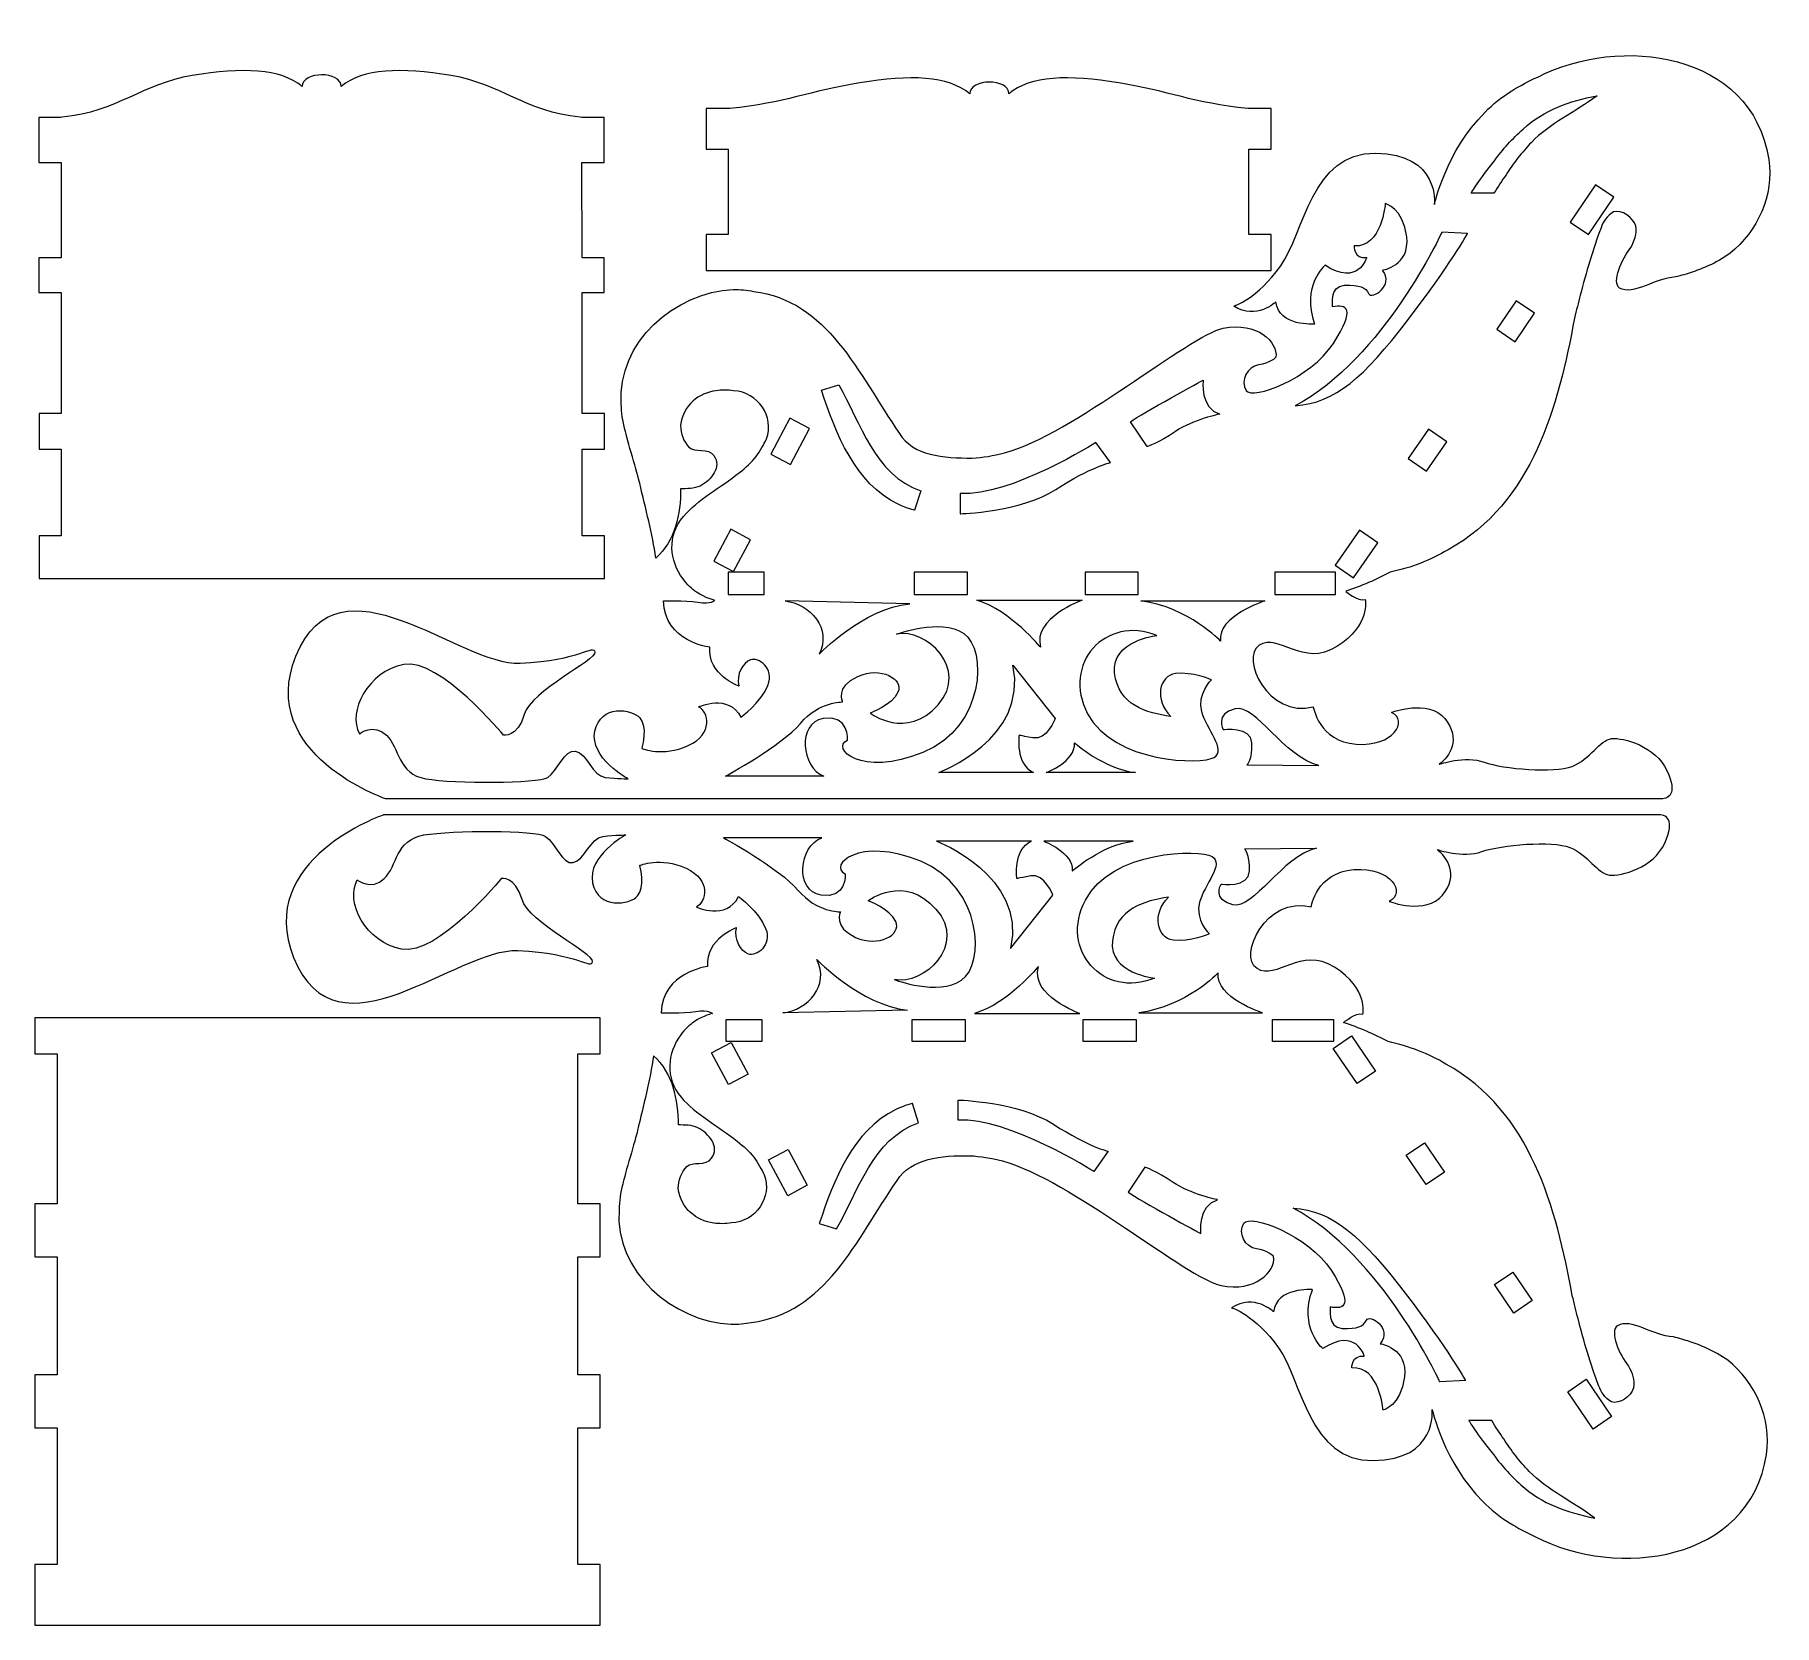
# Model space of a CAD drawing. Header units: millimetres. Extents: x -119 to 119, y -109 to 109.
import ezdxf

# ---------------------------------------------------------------- set-up
doc = ezdxf.new("R2010")
doc.units = ezdxf.units.MM
doc.header["$MEASUREMENT"] = 0
doc.layers.add('#Layer 1', color=7, linetype='Continuous')

msp = doc.modelspace()

# ---------------------------------------------------------------- linework, layer by layer
at = {"layer": '#Layer 1', "color": 254, "lineweight": 9}
for points, knots in [([(-71.0299, 4.1598), (-71.0299, 4.1598), (-88.7882, 10.2376), (-83.3753, 23.7224), (-83.3753, 23.7224), (-77.4483, 38.4876), (-60.9642, 22.3926), (-52.6071, 22.7726), (-52.6071, 22.7726), (-44.2505, 23.1522), (-42.5414, 25.4319), (-42.3514, 24.2919), (-42.3514, 24.2919), (-42.1616, 23.1522), (-51.0878, 18.974), (-52.0377, 15.7453), (-52.0377, 15.7453), (-52.9871, 12.5169), (-54.8864, 12.8962), (-54.8864, 12.8962), (-54.8864, 12.8962), (-54.8864, 12.8962), (-63.623, 23.5323), (-68.5614, 22.5831), (-68.5614, 22.5831), (-73.499, 21.633), (-76.3481, 16.1253), (-74.6387, 13.0864), (-74.6387, 13.0864), (-74.6387, 13.0864), (-72.7394, 14.6057), (-70.9352, 12.8962), (-70.9352, 12.8962), (-69.131, 11.1871), (-69.4157, 7.5787), (-65.5224, 6.9141), (-65.5224, 6.9141), (-61.629, 6.2492), (-50.1382, 6.2492), (-48.8087, 7.1036), (-48.8087, 7.1036), (-47.4794, 7.958), (-46.5298, 10.9972), (-45.0102, 10.7127), (-45.0102, 10.7127), (-43.4909, 10.4271), (-42.6363, 7.2941), (-40.9271, 7.1036), (-40.9271, 7.1036), (-39.2176, 6.9141), (-37.793, 6.9141), (-37.793, 6.9141), (-37.793, 6.9141), (-37.793, 6.9141), (-43.1109, 9.7629), (-42.3514, 13.4664), (-42.3514, 13.4664), (-41.5919, 17.1698), (-37.2236, 16.5053), (-36.1788, 15.2702), (-36.1788, 15.2702), (-35.1343, 14.0362), (-35.799, 11.4727), (-35.8939, 11.0924), (-35.8939, 11.0924), (-35.8939, 11.0924), (-33.0452, 9.858), (-29.5312, 11.4727), (-29.5312, 11.4727), (-26.0179, 13.0864), (-26.7777, 16.1253), (-28.107, 16.7895), (-28.107, 16.7895), (-28.107, 16.7895), (-24.0235, 18.6888), (-22.3142, 15.3653), (-22.3142, 15.3653), (-22.3142, 15.3653), (-19.5606, 17.36), (-18.6109, 19.7337), (-18.6109, 19.7337), (-17.6611, 22.1077), (-19.9402, 23.627), (-20.9848, 23.2477), (-20.9848, 23.2477), (-22.0293, 22.8673), (-22.9793, 21.2526), (-22.5993, 19.6393), (-22.5993, 19.6393), (-22.5993, 19.6393), (-26.8726, 21.1582), (-26.5873, 24.9568), (-26.5873, 24.9568), (-26.5873, 24.9568), (-32.7599, 25.7164), (-32.9501, 31.3192), (-32.9501, 31.3192), (-32.9501, 31.3192), (-30.1012, 31.4146), (-28.2017, 31.1294), (-28.2017, 31.1294), (-26.303, 30.8448), (-25.923, 31.4146), (-25.923, 31.4146), (-25.923, 31.4146), (-25.923, 31.4146), (-27.1338, 31.6751), (-28.4155, 32.5415), (-28.4155, 32.5415), (-29.0564, 32.9752), (-29.7153, 33.5602), (-30.2554, 34.3361), (-30.2554, 34.3361), (-32.0955, 36.8276), (-32.4754, 40.2461), (-30.1961, 42.9047), (-30.1961, 42.9047), (-28.297, 45.1838), (-25.0682, 46.8931), (-22.5044, 48.9348), (-22.5044, 48.9348), (-21.6495, 49.6156), (-20.8687, 50.3329), (-20.2356, 51.1209), (-20.2356, 51.1209), (-19.6589, 51.9346), (-19.1794, 52.7807), (-18.7997, 53.5394), (-18.7997, 53.5394), (-17.6611, 56.5795), (-19.9402, 59.9982), (-23.3149, 60.1433), (-23.3149, 60.1433), (-24.1174, 60.2752), (-24.9418, 60.2837), (-25.734, 60.1633), (-25.734, 60.1633), (-28.1114, 59.8013), (-30.205, 58.2757), (-30.5935, 55.4133), (-30.5935, 55.4133), (-30.5775, 54.2981), (-30.1961, 53.1606), (-29.4364, 52.4009), (-29.4364, 52.4009), (-28.6768, 51.6413), (-26.7777, 52.4009), (-26.0196, 51.2609), (-26.0196, 51.2609), (-25.4484, 50.5015), (-25.5433, 49.6473), (-25.9703, 48.8873), (-25.9703, 48.8873), (-26.3977, 48.1276), (-27.1573, 47.4629), (-27.9173, 47.0833), (-27.9173, 47.0833), (-28.6768, 46.7033), (-29.8164, 46.7033), (-30.5763, 46.7033), (-30.5763, 46.7033), (-30.5763, 43.2845), (-31.3359, 39.4863), (-33.9945, 37.207), (-33.9945, 37.207), (-34.4504, 40.5119), (-35.3849, 43.9875), (-36.1878, 47.4755), (-36.1878, 47.4755), (-36.4553, 48.6372), (-37.9507, 53.5306), (-38.2161, 54.8292), (-38.2161, 54.8292), (-38.5431, 55.9976), (-38.7048, 57.1736), (-38.7194, 58.333), (-38.7194, 58.333), (-39.3128, 66.8355), (-31.3359, 73.6728), (-23.359, 74.0525), (-23.359, 74.0525), (-22.4093, 74.0525), (-21.4834, 73.9577), (-20.575, 73.7903), (-20.575, 73.7903), (-10.4436, 72.5331), (-6.2654, 62.657), (-0.5672, 54.3), (-0.5672, 54.3), (1.3312, 51.2613), (5.5094, 50.8818), (9.4341, 50.9225), (9.4341, 50.9225), (10.8355, 50.995), (12.3162, 51.2296), (13.8665, 51.6413), (13.8665, 51.6413), (23.1731, 54.1104), (39.221, 67.7852), (43.8747, 68.7348), (43.8747, 68.7348), (48.5283, 69.6841), (51.3767, 66.8355), (51.0921, 64.7461), (51.0921, 64.7461), (51.0921, 64.7461), (50.2371, 63.8915), (48.7178, 63.7015), (48.7178, 63.7015), (47.1978, 63.5115), (46.154, 61.5174), (47.009, 60.1881), (47.009, 60.1881), (47.8634, 58.8586), (55.8402, 61.8023), (58.9738, 66.6454), (58.9738, 66.6454), (62.1075, 71.4887), (60.7784, 72.0583), (58.8788, 71.6783), (58.8788, 71.6783), (58.8788, 71.6783), (58.404, 74.5274), (60.4938, 74.6221), (60.4938, 74.6221), (62.5822, 74.7171), (63.4373, 74.3374), (63.8169, 73.4825), (63.8169, 73.4825), (64.1966, 72.6281), (67.4254, 74.5274), (65.7159, 76.7112), (65.7159, 76.7112), (65.7159, 76.7112), (69.5151, 77.2812), (69.0404, 81.2698), (69.0404, 81.2698), (68.5657, 85.2582), (66.0969, 85.828), (66.0969, 85.828), (66.0969, 85.828), (66.0969, 85.828), (65.6215, 79.7502), (61.8229, 80.0351), (61.8229, 80.0351), (61.8229, 80.0351), (61.7272, 78.231), (63.5317, 78.4205), (63.5317, 78.4205), (63.5317, 78.4205), (62.3921, 74.4325), (57.8349, 77.3763), (57.8349, 77.3763), (57.8349, 77.3763), (54.511, 74.5274), (56.41, 69.3045), (56.41, 69.3045), (56.41, 69.3045), (51.4718, 68.9248), (51.0921, 72.343), (51.0921, 72.343), (51.0921, 72.343), (48.4332, 69.7792), (45.2996, 71.7734), (45.2996, 71.7734), (45.2996, 71.7734), (48.5283, 72.723), (51.7563, 77.2812), (51.7563, 77.2812), (54.9851, 81.8393), (55.9346, 92.8553), (64.7664, 92.7601), (64.7664, 92.7601), (73.5983, 92.6652), (72.839, 85.7328), (72.839, 85.7328), (72.839, 85.7328), (72.839, 85.7328), (74.4209, 92.9871), (79.785, 98.3725), (79.785, 98.3725), (80.8578, 99.4499), (82.0808, 100.4521), (83.4719, 101.3065), (83.4719, 101.3065), (84.5647, 101.9998), (85.756, 102.6349), (87.0176, 103.2008), (87.0176, 103.2008), (98.1935, 108.9988), (116.4263, 106.7198), (118.7049, 91.9055), (118.7049, 91.9055), (119.4649, 86.9675), (117.1856, 82.0294), (113.3878, 78.9907), (113.3878, 78.9907), (112.4376, 78.3258), (111.4647, 77.7797), (110.4746, 77.3236), (110.4746, 77.3236), (109.7318, 76.9819), (108.9801, 76.6904), (108.2222, 76.4375), (108.2222, 76.4375), (107.4628, 76.1845), (106.6981, 75.97), (105.9291, 75.7819), (105.9291, 75.7819), (104.5304, 75.6767), (103.0718, 75.0536), (101.7405, 74.5575), (101.7405, 74.5575), (100.4087, 74.0578), (99.2029, 73.6868), (98.2576, 74.2447), (98.2576, 74.2447), (97.6878, 74.6242), (97.7587, 75.65), (98.1274, 76.7536), (98.1274, 76.7536), (98.4974, 77.8544), (99.1719, 79.0191), (99.77, 79.8074), (99.77, 79.8074), (100.2826, 80.7), (100.663, 81.6496), (100.4728, 82.7891), (100.4728, 82.7891), (100.0924, 83.9287), (98.5731, 85.0684), (97.4335, 84.6882), (97.4335, 84.6882), (96.484, 84.1187), (96.0093, 83.3589), (95.7027, 82.5245), (95.7027, 82.5245), (94.5541, 79.5075), (93.6639, 76.3998), (92.855, 73.2756), (92.855, 73.2756), (92.5849, 72.2332), (92.3244, 71.1889), (92.0681, 70.1346), (92.0681, 70.1346), (89.8371, 58.0989), (86.4181, 44.804), (74.7227, 38.342), (74.7227, 38.342), (73.5417, 37.6409), (72.2905, 37.027), (70.9683, 36.5113), (70.9683, 36.5113), (69.6447, 35.9952), (68.2501, 35.5784), (66.7804, 35.2704), (66.7804, 35.2704), (65.813, 34.7581), (64.825, 34.2733), (63.8094, 33.8331), (63.8094, 33.8331), (62.7937, 33.3925), (61.7513, 32.997), (60.6833, 32.6487), (60.6833, 32.6487), (60.6833, 32.6487), (62.2977, 31.2238), (63.3422, 31.5094), (63.3422, 31.5094), (63.3422, 31.5094), (64.1022, 27.9957), (59.4486, 25.0515), (59.4486, 25.0515), (54.7949, 22.1077), (51.4718, 26.9512), (48.8129, 25.242), (48.8129, 25.242), (46.154, 23.5323), (50.0476, 15.1758), (56.2198, 16.7895), (56.2198, 16.7895), (56.2198, 16.7895), (56.9798, 12.0418), (62.1075, 11.6618), (62.1075, 11.6618), (67.2358, 11.2822), (69.325, 14.8902), (66.9506, 16.0299), (66.9506, 16.0299), (66.9506, 16.0299), (71.9839, 17.9292), (74.2625, 15.1758), (74.2625, 15.1758), (76.5418, 12.4214), (74.9274, 9.9527), (73.5039, 8.9082), (73.5039, 8.9082), (73.5039, 8.9082), (77.0165, 10.1422), (79.6754, 9.1931), (79.6754, 9.1931), (82.3343, 8.2433), (89.2672, 7.6734), (91.736, 8.6229), (91.736, 8.6229), (94.2048, 9.573), (95.5346, 12.2323), (97.1489, 12.4214), (97.1489, 12.4214), (98.7633, 12.6113), (103.2268, 11.3773), (104.7461, 8.0541), (104.7461, 8.0541), (106.2653, 4.7299), (104.9355, 4.0647), (103.7015, 4.1598)], [0, 0, 0, 0, 0.00952381, 0.00952381, 0.00952381, 0.00952381, 0.01904762, 0.01904762, 0.01904762, 0.01904762, 0.02857143, 0.02857143, 0.02857143, 0.02857143, 0.03809524, 0.03809524, 0.03809524, 0.03809524, 0.04761905, 0.04761905, 0.04761905, 0.04761905, 0.05714286, 0.05714286, 0.05714286, 0.05714286, 0.06666667, 0.06666667, 0.06666667, 0.06666667, 0.07619048, 0.07619048, 0.07619048, 0.07619048, 0.08571429, 0.08571429, 0.08571429, 0.08571429, 0.0952381, 0.0952381, 0.0952381, 0.0952381, 0.1047619, 0.1047619, 0.1047619, 0.1047619, 0.11428571, 0.11428571, 0.11428571, 0.11428571, 0.12380952, 0.12380952, 0.12380952, 0.12380952, 0.13333333, 0.13333333, 0.13333333, 0.13333333, 0.14285714, 0.14285714, 0.14285714, 0.14285714, 0.15238095, 0.15238095, 0.15238095, 0.15238095, 0.16190476, 0.16190476, 0.16190476, 0.16190476, 0.17142857, 0.17142857, 0.17142857, 0.17142857, 0.18095238, 0.18095238, 0.18095238, 0.18095238, 0.19047619, 0.19047619, 0.19047619, 0.19047619, 0.2, 0.2, 0.2, 0.2, 0.20952381, 0.20952381, 0.20952381, 0.20952381, 0.21904762, 0.21904762, 0.21904762, 0.21904762, 0.22857143, 0.22857143, 0.22857143, 0.22857143, 0.23809524, 0.23809524, 0.23809524, 0.23809524, 0.24761905, 0.24761905, 0.24761905, 0.24761905, 0.25714286, 0.25714286, 0.25714286, 0.25714286, 0.26666667, 0.26666667, 0.26666667, 0.26666667, 0.27619048, 0.27619048, 0.27619048, 0.27619048, 0.28571429, 0.28571429, 0.28571429, 0.28571429, 0.2952381, 0.2952381, 0.2952381, 0.2952381, 0.3047619, 0.3047619, 0.3047619, 0.3047619, 0.31428571, 0.31428571, 0.31428571, 0.31428571, 0.32380952, 0.32380952, 0.32380952, 0.32380952, 0.33333333, 0.33333333, 0.33333333, 0.33333333, 0.34285714, 0.34285714, 0.34285714, 0.34285714, 0.35238095, 0.35238095, 0.35238095, 0.35238095, 0.36190476, 0.36190476, 0.36190476, 0.36190476, 0.37142857, 0.37142857, 0.37142857, 0.37142857, 0.38095238, 0.38095238, 0.38095238, 0.38095238, 0.39047619, 0.39047619, 0.39047619, 0.39047619, 0.4, 0.4, 0.4, 0.4, 0.40952381, 0.40952381, 0.40952381, 0.40952381, 0.41904762, 0.41904762, 0.41904762, 0.41904762, 0.42857143, 0.42857143, 0.42857143, 0.42857143, 0.43809524, 0.43809524, 0.43809524, 0.43809524, 0.44761905, 0.44761905, 0.44761905, 0.44761905, 0.45714286, 0.45714286, 0.45714286, 0.45714286, 0.46666667, 0.46666667, 0.46666667, 0.46666667, 0.47619048, 0.47619048, 0.47619048, 0.47619048, 0.48571429, 0.48571429, 0.48571429, 0.48571429, 0.4952381, 0.4952381, 0.4952381, 0.4952381, 0.5047619, 0.5047619, 0.5047619, 0.5047619, 0.51428571, 0.51428571, 0.51428571, 0.51428571, 0.52380952, 0.52380952, 0.52380952, 0.52380952, 0.53333333, 0.53333333, 0.53333333, 0.53333333, 0.54285714, 0.54285714, 0.54285714, 0.54285714, 0.55238095, 0.55238095, 0.55238095, 0.55238095, 0.56190476, 0.56190476, 0.56190476, 0.56190476, 0.57142857, 0.57142857, 0.57142857, 0.57142857, 0.58095238, 0.58095238, 0.58095238, 0.58095238, 0.59047619, 0.59047619, 0.59047619, 0.59047619, 0.6, 0.6, 0.6, 0.6, 0.60952381, 0.60952381, 0.60952381, 0.60952381, 0.61904762, 0.61904762, 0.61904762, 0.61904762, 0.62857143, 0.62857143, 0.62857143, 0.62857143, 0.63809524, 0.63809524, 0.63809524, 0.63809524, 0.64761905, 0.64761905, 0.64761905, 0.64761905, 0.65714286, 0.65714286, 0.65714286, 0.65714286, 0.66666667, 0.66666667, 0.66666667, 0.66666667, 0.67619048, 0.67619048, 0.67619048, 0.67619048, 0.68571429, 0.68571429, 0.68571429, 0.68571429, 0.6952381, 0.6952381, 0.6952381, 0.6952381, 0.7047619, 0.7047619, 0.7047619, 0.7047619, 0.71428571, 0.71428571, 0.71428571, 0.71428571, 0.72380952, 0.72380952, 0.72380952, 0.72380952, 0.73333333, 0.73333333, 0.73333333, 0.73333333, 0.74285714, 0.74285714, 0.74285714, 0.74285714, 0.75238095, 0.75238095, 0.75238095, 0.75238095, 0.76190476, 0.76190476, 0.76190476, 0.76190476, 0.77142857, 0.77142857, 0.77142857, 0.77142857, 0.78095238, 0.78095238, 0.78095238, 0.78095238, 0.79047619, 0.79047619, 0.79047619, 0.79047619, 0.8, 0.8, 0.8, 0.8, 0.80952381, 0.80952381, 0.80952381, 0.80952381, 0.81904762, 0.81904762, 0.81904762, 0.81904762, 0.82857143, 0.82857143, 0.82857143, 0.82857143, 0.83809524, 0.83809524, 0.83809524, 0.83809524, 0.84761905, 0.84761905, 0.84761905, 0.84761905, 0.85714286, 0.85714286, 0.85714286, 0.85714286, 0.86666667, 0.86666667, 0.86666667, 0.86666667, 0.87619048, 0.87619048, 0.87619048, 0.87619048, 0.88571429, 0.88571429, 0.88571429, 0.88571429, 0.8952381, 0.8952381, 0.8952381, 0.8952381, 0.9047619, 0.9047619, 0.9047619, 0.9047619, 0.91428571, 0.91428571, 0.91428571, 0.91428571, 0.92380952, 0.92380952, 0.92380952, 0.92380952, 0.93333333, 0.93333333, 0.93333333, 0.93333333, 0.94285714, 0.94285714, 0.94285714, 0.94285714, 0.95238095, 0.95238095, 0.95238095, 0.95238095, 0.96190476, 0.96190476, 0.96190476, 0.96190476, 0.97142857, 0.97142857, 0.97142857, 0.97142857, 0.98095238, 0.98095238, 0.98095238, 0.98095238, 1, 1, 1, 1]), ([(-44.3651, 97.674), (-51.9498, 98.4677), (-55.1837, 102.2599), (-62.0629, 103.4064), (-62.0629, 103.4064), (-68.9421, 104.553), (-74.2337, 104.3766), (-77.1441, 101.9071), (-77.1441, 101.9071), (-77.1441, 104.0615), (-82.524, 104.0174), (-82.524, 101.9071), (-82.524, 101.9071), (-85.4344, 104.3766), (-90.7261, 104.553), (-97.6053, 103.4064), (-97.6053, 103.4064), (-104.4844, 102.2599), (-107.8358, 98.4677), (-115.4205, 97.674)], [0, 0, 0, 0, 0.16666667, 0.16666667, 0.16666667, 0.16666667, 0.33333333, 0.33333333, 0.33333333, 0.33333333, 0.5, 0.5, 0.5, 0.5, 0.66666667, 0.66666667, 0.66666667, 0.66666667, 1, 1, 1, 1]), ([(47.2392, 98.8792), (39.6544, 99.673), (36.4208, 101.2605), (29.5417, 102.407), (29.5417, 102.407), (22.6625, 103.5535), (17.3708, 103.3772), (14.4604, 100.9077), (14.4604, 100.9077), (14.4604, 103.0621), (9.0806, 103.018), (9.0806, 100.9077), (9.0806, 100.9077), (6.1702, 103.3772), (0.8785, 103.5535), (-6.0009, 102.407), (-6.0009, 102.407), (-12.88, 101.2605), (-16.2314, 99.673), (-23.8161, 98.8792)], [0, 0, 0, 0, 0.16666667, 0.16666667, 0.16666667, 0.16666667, 0.33333333, 0.33333333, 0.33333333, 0.33333333, 0.5, 0.5, 0.5, 0.5, 0.66666667, 0.66666667, 0.66666667, 0.66666667, 1, 1, 1, 1]), ([(77.8716, 87.2524), (77.8716, 87.2524), (78.1616, 87.7431), (78.7073, 88.5424), (78.7073, 88.5424), (79.2517, 89.3418), (80.0516, 90.45), (81.0714, 91.6843), (81.0714, 91.6843), (81.646, 92.481), (82.262, 93.2501), (82.9172, 93.9825), (82.9172, 93.9825), (83.5739, 94.7155), (84.2691, 95.411), (85.0022, 96.0605), (85.0022, 96.0605), (87.9374, 98.7426), (91.3564, 99.8823), (95.1549, 100.6421), (95.1549, 100.6421), (92.1163, 98.3628), (88.6974, 96.8439), (86.1494, 94.2296), (86.1494, 94.2296), (85.4969, 93.5476), (84.8775, 92.8341), (84.2973, 92.0931), (84.2973, 92.0931), (83.7172, 91.3519), (83.177, 90.5829), (82.6809, 89.7866), (82.6809, 89.7866), (82.1049, 88.9906), (81.5433, 88.1466), (81.0052, 87.2524)], [0, 0, 0, 0, 0.1, 0.1, 0.1, 0.1, 0.2, 0.2, 0.2, 0.2, 0.3, 0.3, 0.3, 0.3, 0.4, 0.4, 0.4, 0.4, 0.5, 0.5, 0.5, 0.5, 0.6, 0.6, 0.6, 0.6, 0.7, 0.7, 0.7, 0.7, 0.8, 0.8, 0.8, 0.8, 1, 1, 1, 1]), ([(-23.8161, 98.8792), (-23.8161, 98.8792), (-24.0442, 98.8792), (-24.0442, 98.8792), (-24.0442, 98.8792), (-24.0442, 98.8792), (-27.0924, 98.8789), (-27.0924, 98.8789), (-27.0924, 98.8789), (-27.0924, 98.8789), (-27.0921, 93.2889), (-27.0921, 93.2889), (-27.0921, 93.2889), (-27.0921, 93.2889), (-24.0439, 93.2892), (-24.0439, 93.2892), (-24.0439, 93.2892), (-24.0439, 93.2892), (-24.0431, 81.5894), (-24.0431, 81.5894), (-24.0431, 81.5894), (-24.0431, 81.5894), (-27.0914, 81.5894), (-27.0914, 81.5894), (-27.0914, 81.5894), (-27.0914, 81.5894), (-27.091, 76.6597), (-27.091, 76.6597), (-27.091, 76.6597), (-27.091, 76.6597), (-24.0428, 76.6601), (-24.0428, 76.6601), (-24.0428, 76.6601), (-24.0428, 76.6601), (47.0414, 76.6505), (47.0414, 76.6505), (47.0414, 76.6505), (47.0414, 76.6505), (47.3873, 76.6597), (47.3873, 76.6597), (47.3873, 76.6597), (47.3873, 76.6597), (50.4355, 76.6601), (50.4355, 76.6601), (50.4355, 76.6601), (50.4355, 76.6601), (50.4355, 81.5894), (50.4355, 81.5894), (50.4355, 81.5894), (50.4355, 81.5894), (47.3873, 81.5894), (47.3873, 81.5894), (47.3873, 81.5894), (47.3873, 81.5894), (47.3866, 93.2889), (47.3866, 93.2889), (47.3866, 93.2889), (47.3866, 93.2889), (50.4348, 93.2892), (50.4348, 93.2892), (50.4348, 93.2892), (50.4348, 93.2892), (50.4341, 98.8792), (50.4341, 98.8792), (50.4341, 98.8792), (50.4341, 98.8792), (47.3859, 98.8789), (47.3859, 98.8789), (47.3859, 98.8789), (47.3859, 98.8789), (47.2392, 98.8792), (47.2392, 98.8792)], [0, 0, 0, 0, 0.05263158, 0.05263158, 0.05263158, 0.05263158, 0.10526316, 0.10526316, 0.10526316, 0.10526316, 0.15789474, 0.15789474, 0.15789474, 0.15789474, 0.21052632, 0.21052632, 0.21052632, 0.21052632, 0.26315789, 0.26315789, 0.26315789, 0.26315789, 0.31578947, 0.31578947, 0.31578947, 0.31578947, 0.36842105, 0.36842105, 0.36842105, 0.36842105, 0.42105263, 0.42105263, 0.42105263, 0.42105263, 0.47368421, 0.47368421, 0.47368421, 0.47368421, 0.52631579, 0.52631579, 0.52631579, 0.52631579, 0.57894737, 0.57894737, 0.57894737, 0.57894737, 0.63157895, 0.63157895, 0.63157895, 0.63157895, 0.68421053, 0.68421053, 0.68421053, 0.68421053, 0.73684211, 0.73684211, 0.73684211, 0.73684211, 0.78947368, 0.78947368, 0.78947368, 0.78947368, 0.84210526, 0.84210526, 0.84210526, 0.84210526, 0.89473684, 0.89473684, 0.89473684, 0.89473684, 1, 1, 1, 1]), ([(-115.4205, 97.674), (-115.4205, 97.674), (-115.6012, 97.6693), (-115.6012, 97.6693), (-115.6012, 97.6693), (-115.6012, 97.6693), (-118.6491, 97.6662), (-118.6491, 97.6662), (-118.6491, 97.6662), (-118.6491, 97.6662), (-118.6443, 91.4678), (-118.6443, 91.4678), (-118.6443, 91.4678), (-118.6443, 91.4678), (-115.596, 91.4713), (-115.596, 91.4713), (-115.596, 91.4713), (-115.596, 91.4713), (-115.5857, 78.3888), (-115.5857, 78.3888), (-115.5857, 78.3888), (-115.5857, 78.3888), (-118.6339, 78.3857), (-118.6339, 78.3857), (-118.6339, 78.3857), (-118.6339, 78.3857), (-118.6298, 73.6539), (-118.6298, 73.6539), (-118.6298, 73.6539), (-118.6298, 73.6539), (-115.5816, 73.6566), (-115.5816, 73.6566), (-115.5816, 73.6566), (-115.5816, 73.6566), (-115.5678, 57.0523), (-115.5678, 57.0523), (-115.5678, 57.0523), (-115.5678, 57.0523), (-118.616, 57.0496), (-118.616, 57.0496), (-118.616, 57.0496), (-118.616, 57.0496), (-118.6119, 52.1569), (-118.6119, 52.1569), (-118.6119, 52.1569), (-118.6119, 52.1569), (-115.5636, 52.16), (-115.5636, 52.16), (-115.5636, 52.16), (-115.5636, 52.16), (-115.5537, 40.2644), (-115.5537, 40.2644), (-115.5537, 40.2644), (-115.5537, 40.2644), (-118.6019, 40.2609), (-118.6019, 40.2609), (-118.6019, 40.2609), (-118.6019, 40.2609), (-118.5974, 34.4153), (-118.5974, 34.4153), (-118.5974, 34.4153), (-118.5974, 34.4153), (-115.5492, 34.4184), (-115.5492, 34.4184), (-115.5492, 34.4184), (-115.5492, 34.4184), (-44.0683, 34.4153), (-44.0683, 34.4153), (-44.0683, 34.4153), (-44.0683, 34.4153), (-41.02, 34.4184), (-41.02, 34.4184), (-41.02, 34.4184), (-41.02, 34.4184), (-41.0245, 40.2644), (-41.0245, 40.2644), (-41.0245, 40.2644), (-41.0245, 40.2644), (-44.0728, 40.2609), (-44.0728, 40.2609), (-44.0728, 40.2609), (-44.0728, 40.2609), (-44.0828, 52.1569), (-44.0828, 52.1569), (-44.0828, 52.1569), (-44.0828, 52.1569), (-41.0345, 52.16), (-41.0345, 52.16), (-41.0345, 52.16), (-41.0345, 52.16), (-41.0387, 57.0523), (-41.0387, 57.0523), (-41.0387, 57.0523), (-41.0387, 57.0523), (-44.0869, 57.0496), (-44.0869, 57.0496), (-44.0869, 57.0496), (-44.0869, 57.0496), (-44.1007, 73.6539), (-44.1007, 73.6539), (-44.1007, 73.6539), (-44.1007, 73.6539), (-41.0524, 73.6566), (-41.0524, 73.6566), (-41.0524, 73.6566), (-41.0524, 73.6566), (-41.0566, 78.3888), (-41.0566, 78.3888), (-41.0566, 78.3888), (-41.0566, 78.3888), (-44.1048, 78.3857), (-44.1048, 78.3857), (-44.1048, 78.3857), (-44.1048, 78.3857), (-44.1151, 91.4678), (-44.1151, 91.4678), (-44.1151, 91.4678), (-44.1151, 91.4678), (-41.0669, 91.4713), (-41.0669, 91.4713), (-41.0669, 91.4713), (-41.0669, 91.4713), (-41.0719, 97.6693), (-41.0719, 97.6693), (-41.0719, 97.6693), (-41.0719, 97.6693), (-44.1198, 97.6662), (-44.1198, 97.6662), (-44.1198, 97.6662), (-44.1198, 97.6662), (-44.3651, 97.674), (-44.3651, 97.674)], [0, 0, 0, 0, 0.02941176, 0.02941176, 0.02941176, 0.02941176, 0.05882353, 0.05882353, 0.05882353, 0.05882353, 0.08823529, 0.08823529, 0.08823529, 0.08823529, 0.11764706, 0.11764706, 0.11764706, 0.11764706, 0.14705882, 0.14705882, 0.14705882, 0.14705882, 0.17647059, 0.17647059, 0.17647059, 0.17647059, 0.20588235, 0.20588235, 0.20588235, 0.20588235, 0.23529412, 0.23529412, 0.23529412, 0.23529412, 0.26470588, 0.26470588, 0.26470588, 0.26470588, 0.29411765, 0.29411765, 0.29411765, 0.29411765, 0.32352941, 0.32352941, 0.32352941, 0.32352941, 0.35294118, 0.35294118, 0.35294118, 0.35294118, 0.38235294, 0.38235294, 0.38235294, 0.38235294, 0.41176471, 0.41176471, 0.41176471, 0.41176471, 0.44117647, 0.44117647, 0.44117647, 0.44117647, 0.47058824, 0.47058824, 0.47058824, 0.47058824, 0.5, 0.5, 0.5, 0.5, 0.52941176, 0.52941176, 0.52941176, 0.52941176, 0.55882353, 0.55882353, 0.55882353, 0.55882353, 0.58823529, 0.58823529, 0.58823529, 0.58823529, 0.61764706, 0.61764706, 0.61764706, 0.61764706, 0.64705882, 0.64705882, 0.64705882, 0.64705882, 0.67647059, 0.67647059, 0.67647059, 0.67647059, 0.70588235, 0.70588235, 0.70588235, 0.70588235, 0.73529412, 0.73529412, 0.73529412, 0.73529412, 0.76470588, 0.76470588, 0.76470588, 0.76470588, 0.79411765, 0.79411765, 0.79411765, 0.79411765, 0.82352941, 0.82352941, 0.82352941, 0.82352941, 0.85294118, 0.85294118, 0.85294118, 0.85294118, 0.88235294, 0.88235294, 0.88235294, 0.88235294, 0.91176471, 0.91176471, 0.91176471, 0.91176471, 0.94117647, 0.94117647, 0.94117647, 0.94117647, 1, 1, 1, 1]), ([(97.4617, 86.6991), (97.4617, 86.6991), (93.9629, 81.5826), (93.9629, 81.5826), (93.9629, 81.5826), (93.9629, 81.5826), (91.4466, 83.3031), (91.4466, 83.3031), (91.4466, 83.3031), (91.4466, 83.3031), (94.9454, 88.4196), (94.9454, 88.4196), (94.9454, 88.4196), (94.9454, 88.4196), (97.4617, 86.6991), (97.4617, 86.6991)], [0, 0, 0, 0, 0.2, 0.2, 0.2, 0.2, 0.4, 0.4, 0.4, 0.4, 0.6, 0.6, 0.6, 0.6, 1, 1, 1, 1]), ([(53.7511, 58.0989), (59.2584, 58.4788), (63.1521, 61.9923), (69.1348, 69.7792), (69.1348, 69.7792), (75.1175, 77.5662), (77.3961, 81.7445), (77.3961, 81.7445)], [0, 0, 0, 0, 0.33333333, 0.33333333, 0.33333333, 0.33333333, 1, 1, 1, 1]), ([(86.5787, 70.7836), (86.5787, 70.7836), (83.9081, 66.8776), (83.9081, 66.8776), (83.9081, 66.8776), (83.9081, 66.8776), (81.3918, 68.5981), (81.3918, 68.5981), (81.3918, 68.5981), (81.3918, 68.5981), (84.0624, 72.5043), (84.0624, 72.5043), (84.0624, 72.5043), (84.0624, 72.5043), (86.5787, 70.7836), (86.5787, 70.7836)], [0, 0, 0, 0, 0.2, 0.2, 0.2, 0.2, 0.4, 0.4, 0.4, 0.4, 0.6, 0.6, 0.6, 0.6, 1, 1, 1, 1]), ([(1.5214, 43.7594), (1.5214, 43.7594), (0.5733, 43.973), (-0.7371, 44.5804), (-0.7371, 44.5804), (-6.6454, 47.4629), (-9.3043, 54.3), (-11.2512, 60.2296)], [0, 0, 0, 0, 0.33333333, 0.33333333, 0.33333333, 0.33333333, 1, 1, 1, 1]), ([(31.1499, 55.9147), (32.6692, 57.054), (41.1214, 61.6124), (41.1214, 61.6124), (41.1214, 61.6124), (41.1214, 61.6124), (40.6459, 57.719), (43.3993, 56.9593), (43.3993, 56.9593), (43.3993, 56.9593), (39.6965, 56.1995), (37.3228, 54.5853), (37.3228, 54.5853), (34.9478, 52.9707), (33.4284, 52.496), (33.4284, 52.496)], [0, 0, 0, 0, 0.2, 0.2, 0.2, 0.2, 0.4, 0.4, 0.4, 0.4, 0.6, 0.6, 0.6, 0.6, 1, 1, 1, 1]), ([(-12.8962, 54.9834), (-12.8962, 54.9834), (-15.521, 50.0478), (-15.521, 50.0478), (-15.521, 50.0478), (-15.521, 50.0478), (-18.2123, 51.4789), (-18.2123, 51.4789), (-18.2123, 51.4789), (-18.2123, 51.4789), (-15.5875, 56.4146), (-15.5875, 56.4146), (-15.5875, 56.4146), (-15.5875, 56.4146), (-12.8962, 54.9834), (-12.8962, 54.9834)], [0, 0, 0, 0, 0.2, 0.2, 0.2, 0.2, 0.4, 0.4, 0.4, 0.4, 0.6, 0.6, 0.6, 0.6, 1, 1, 1, 1]), ([(74.536, 53.1709), (74.536, 53.1709), (71.7744, 49.1324), (71.7744, 49.1324), (71.7744, 49.1324), (71.7744, 49.1324), (69.2581, 50.8529), (69.2581, 50.8529), (69.2581, 50.8529), (69.2581, 50.8529), (72.0197, 54.8914), (72.0197, 54.8914), (72.0197, 54.8914), (72.0197, 54.8914), (74.536, 53.1709), (74.536, 53.1709)], [0, 0, 0, 0, 0.2, 0.2, 0.2, 0.2, 0.4, 0.4, 0.4, 0.4, 0.6, 0.6, 0.6, 0.6, 1, 1, 1, 1]), ([(7.7894, 43.2845), (7.7894, 43.2845), (16.0507, 43.4744), (20.8938, 46.6084), (20.8938, 46.6084), (25.7369, 49.742), (28.3959, 50.312), (28.3959, 50.312)], [0, 0, 0, 0, 0.33333333, 0.33333333, 0.33333333, 0.33333333, 1, 1, 1, 1]), ([(-21.0145, 39.7178), (-21.0145, 39.7178), (-23.3292, 35.3654), (-23.3292, 35.3654), (-23.3292, 35.3654), (-23.3292, 35.3654), (-26.0205, 36.7966), (-26.0205, 36.7966), (-26.0205, 36.7966), (-26.0205, 36.7966), (-23.7059, 41.1491), (-23.7059, 41.1491), (-23.7059, 41.1491), (-23.7059, 41.1491), (-21.0145, 39.7178), (-21.0145, 39.7178)], [0, 0, 0, 0, 0.2, 0.2, 0.2, 0.2, 0.4, 0.4, 0.4, 0.4, 0.6, 0.6, 0.6, 0.6, 1, 1, 1, 1]), ([(65.0599, 39.3128), (65.0599, 39.3128), (61.7602, 34.4873), (61.7602, 34.4873), (61.7602, 34.4873), (61.7602, 34.4873), (59.2439, 36.2078), (59.2439, 36.2078), (59.2439, 36.2078), (59.2439, 36.2078), (62.5437, 41.0333), (62.5437, 41.0333), (62.5437, 41.0333), (62.5437, 41.0333), (65.0599, 39.3128), (65.0599, 39.3128)], [0, 0, 0, 0, 0.2, 0.2, 0.2, 0.2, 0.4, 0.4, 0.4, 0.4, 0.6, 0.6, 0.6, 0.6, 1, 1, 1, 1]), ([(-19.1122, 32.2204), (-19.1122, 32.2204), (-24.0416, 32.2204), (-24.0416, 32.2204), (-24.0416, 32.2204), (-24.0416, 32.2204), (-24.0416, 35.2686), (-24.0416, 35.2686), (-24.0416, 35.2686), (-24.0416, 35.2686), (-19.1122, 35.2686), (-19.1122, 35.2686), (-19.1122, 35.2686), (-19.1122, 35.2686), (-19.1122, 32.2204), (-19.1122, 32.2204)], [0, 0, 0, 0, 0.2, 0.2, 0.2, 0.2, 0.4, 0.4, 0.4, 0.4, 0.6, 0.6, 0.6, 0.6, 1, 1, 1, 1]), ([(8.7568, 32.2204), (8.7568, 32.2204), (1.4759, 32.2204), (1.4759, 32.2204), (1.4759, 32.2204), (1.4759, 32.2204), (1.4759, 35.2686), (1.4759, 35.2686), (1.4759, 35.2686), (1.4759, 35.2686), (8.7568, 35.2686), (8.7568, 35.2686), (8.7568, 35.2686), (8.7568, 35.2686), (8.7568, 32.2204), (8.7568, 32.2204)], [0, 0, 0, 0, 0.2, 0.2, 0.2, 0.2, 0.4, 0.4, 0.4, 0.4, 0.6, 0.6, 0.6, 0.6, 1, 1, 1, 1]), ([(32.2171, 32.2204), (32.2171, 32.2204), (24.9356, 32.2204), (24.9356, 32.2204), (24.9356, 32.2204), (24.9356, 32.2204), (24.9356, 35.2686), (24.9356, 35.2686), (24.9356, 35.2686), (24.9356, 35.2686), (32.2171, 35.2686), (32.2171, 35.2686), (32.2171, 35.2686), (32.2171, 35.2686), (32.2171, 32.2204), (32.2171, 32.2204)], [0, 0, 0, 0, 0.2, 0.2, 0.2, 0.2, 0.4, 0.4, 0.4, 0.4, 0.6, 0.6, 0.6, 0.6, 1, 1, 1, 1]), ([(59.2922, 32.2204), (59.2922, 32.2204), (50.953, 32.2204), (50.953, 32.2204), (50.953, 32.2204), (50.953, 32.2204), (50.953, 35.2686), (50.953, 35.2686), (50.953, 35.2686), (50.953, 35.2686), (59.2922, 35.2686), (59.2922, 35.2686), (59.2922, 35.2686), (59.2922, 35.2686), (59.2922, 32.2204), (59.2922, 32.2204)], [0, 0, 0, 0, 0.2, 0.2, 0.2, 0.2, 0.4, 0.4, 0.4, 0.4, 0.6, 0.6, 0.6, 0.6, 1, 1, 1, 1]), ([(-16.2362, 31.3192), (-12.8183, 30.9392), (-9.7794, 27.5206), (-11.5833, 24.0073), (-11.5833, 24.0073), (-11.5833, 24.0073), (-5.6012, 30.2746), (0.8564, 30.9392)], [0, 0, 0, 0, 0.33333333, 0.33333333, 0.33333333, 0.33333333, 1, 1, 1, 1]), ([(24.5022, 31.4146), (24.5022, 31.4146), (17.6651, 28.9455), (18.8054, 24.9568), (18.8054, 24.9568), (18.8054, 24.9568), (14.7216, 29.9897), (10.068, 31.4146)], [0, 0, 0, 0, 0.33333333, 0.33333333, 0.33333333, 0.33333333, 1, 1, 1, 1]), ([(49.5729, 31.3192), (49.5729, 31.3192), (43.0196, 29.2301), (43.4943, 25.8115), (43.4943, 25.8115), (43.4943, 25.8115), (39.1259, 30.4648), (32.5741, 31.3192)], [0, 0, 0, 0, 0.33333333, 0.33333333, 0.33333333, 0.33333333, 1, 1, 1, 1]), ([(-24.4035, 7.2941), (-24.4035, 7.2941), (-16.7113, 11.4727), (-14.1478, 14.5109), (-14.1478, 14.5109), (-11.5833, 17.5491), (-8.3549, 17.4544), (-8.3549, 17.4544), (-8.3549, 17.4544), (-8.3549, 17.4544), (-9.3994, 19.5435), (-6.2654, 20.9681), (-6.2654, 20.9681), (-3.1321, 22.3926), (0.0966, 20.5884), (-0.7577, 18.7842), (-0.7577, 18.7842), (-1.6128, 16.98), (-4.5563, 15.9355), (-4.5563, 15.9355), (-4.5563, 15.9355), (-4.5563, 15.9355), (0.3817, 12.1369), (4.7494, 17.0748), (4.7494, 17.0748), (9.1185, 22.0129), (3.0406, 27.6157), (-0.9472, 26.7613), (-0.9472, 26.7613), (-0.9472, 26.7613), (5.0347, 29.0399), (8.2641, 26.8557), (8.2641, 26.8557), (11.4922, 24.6719), (11.2076, 14.0362), (2.661, 10.5229), (2.661, 10.5229), (-5.8854, 7.0085), (-10.064, 11.1871), (-7.6896, 12.2323), (-7.6896, 12.2323), (-7.6896, 12.2323), (-7.4051, 15.7453), (-11.0138, 15.1758), (-11.0138, 15.1758), (-14.6225, 14.6057), (-14.0524, 8.4334), (-10.9191, 7.2941)], [0, 0, 0, 0, 0.07692308, 0.07692308, 0.07692308, 0.07692308, 0.15384615, 0.15384615, 0.15384615, 0.15384615, 0.23076923, 0.23076923, 0.23076923, 0.23076923, 0.30769231, 0.30769231, 0.30769231, 0.30769231, 0.38461538, 0.38461538, 0.38461538, 0.38461538, 0.46153846, 0.46153846, 0.46153846, 0.46153846, 0.53846154, 0.53846154, 0.53846154, 0.53846154, 0.61538462, 0.61538462, 0.61538462, 0.61538462, 0.69230769, 0.69230769, 0.69230769, 0.69230769, 0.76923077, 0.76923077, 0.76923077, 0.76923077, 0.84615385, 0.84615385, 0.84615385, 0.84615385, 1, 1, 1, 1]), ([(36.6579, 15.4604), (34.3786, 17.7396), (35.0435, 21.0635), (37.3228, 21.3484), (37.3228, 21.3484), (39.6014, 21.633), (42.2603, 20.4933), (42.2603, 20.4933), (42.2603, 20.4933), (42.2603, 20.4933), (40.2663, 18.594), (40.9312, 16.1253), (40.9312, 16.1253), (41.5961, 13.6559), (44.3494, 10.9022), (42.6406, 9.858), (42.6406, 9.858), (40.9312, 8.8134), (28.8713, 9.0032), (25.2622, 15.8404), (25.2622, 15.8404), (21.6538, 22.6775), (27.7316, 29.4199), (34.7582, 26.5712), (34.7582, 26.5712), (34.7582, 26.5712), (28.4909, 25.9063), (28.9657, 21.4435), (28.9657, 21.4435), (29.4404, 16.98), (33.4284, 15.9355), (36.6579, 15.4604)], [0, 0, 0, 0, 0.11111111, 0.11111111, 0.11111111, 0.11111111, 0.22222222, 0.22222222, 0.22222222, 0.22222222, 0.33333333, 0.33333333, 0.33333333, 0.33333333, 0.44444444, 0.44444444, 0.44444444, 0.44444444, 0.55555556, 0.55555556, 0.55555556, 0.55555556, 0.66666667, 0.66666667, 0.66666667, 0.66666667, 0.77777778, 0.77777778, 0.77777778, 0.77777778, 1, 1, 1, 1]), ([(56.9798, 8.718), (52.2318, 9.858), (48.3374, 17.1698), (45.4897, 16.5053), (45.4897, 16.5053), (42.6406, 15.8404), (43.8747, 13.6559), (43.8747, 13.6559), (43.8747, 13.6559), (43.8747, 13.6559), (47.6732, 14.226), (47.7683, 11.8523), (47.7683, 11.8523), (47.8634, 9.4773), (47.1034, 8.8134), (47.1034, 8.8134)], [0, 0, 0, 0, 0.2, 0.2, 0.2, 0.2, 0.4, 0.4, 0.4, 0.4, 0.6, 0.6, 0.6, 0.6, 1, 1, 1, 1]), ([(20.7987, 15.1758), (20.7987, 15.1758), (19.6591, 12.1369), (17.7595, 12.5169), (17.7595, 12.5169), (15.8605, 12.8962), (15.8605, 12.8962), (15.8605, 12.8962), (15.8605, 12.8962), (15.8605, 12.8962), (15.2907, 8.9082), (17.8552, 7.7682)], [0, 0, 0, 0, 0.25, 0.25, 0.25, 0.25, 0.5, 0.5, 0.5, 0.5, 1, 1, 1, 1]), ([(19.5647, 7.7682), (19.5647, 7.7682), (23.6478, 9.2878), (23.4576, 11.8523), (23.4576, 11.8523), (23.4576, 11.8523), (27.5408, 8.2433), (31.8148, 7.7682)], [0, 0, 0, 0, 0.33333333, 0.33333333, 0.33333333, 0.33333333, 1, 1, 1, 1]), ([(-71.3357, 1.9604), (-71.3357, 1.9604), (-89.0938, -4.1176), (-83.6809, -17.6024), (-83.6809, -17.6024), (-77.7539, -32.3674), (-61.2698, -16.2726), (-52.9127, -16.6522), (-52.9127, -16.6522), (-44.5563, -17.0319), (-42.8468, -19.3118), (-42.6574, -18.1715), (-42.6574, -18.1715), (-42.4672, -17.0319), (-51.3934, -12.8536), (-52.3436, -9.6249), (-52.3436, -9.6249), (-53.293, -6.3968), (-55.192, -6.7758), (-55.192, -6.7758), (-55.192, -6.7758), (-55.192, -6.7758), (-63.9287, -17.4122), (-68.8669, -16.4627), (-68.8669, -16.4627), (-73.8045, -15.5126), (-76.6535, -10.0052), (-74.9441, -6.966), (-74.9441, -6.966), (-74.9441, -6.966), (-73.0451, -8.4853), (-71.2406, -6.7758), (-71.2406, -6.7758), (-69.4368, -5.0671), (-69.7213, -1.4587), (-65.828, -0.7937), (-65.828, -0.7937), (-61.9347, -0.129), (-50.4439, -0.129), (-49.1141, -0.9832), (-49.1141, -0.9832), (-47.785, -1.8376), (-46.8356, -4.8769), (-45.3156, -4.5923), (-45.3156, -4.5923), (-43.7963, -4.3071), (-42.9419, -1.1741), (-41.2325, -0.9832), (-41.2325, -0.9832), (-39.523, -0.7937), (-38.0988, -0.7937), (-38.0988, -0.7937), (-38.0988, -0.7937), (-38.0988, -0.7937), (-43.4166, -3.6429), (-42.6574, -7.3463), (-42.6574, -7.3463), (-41.8974, -11.0498), (-37.529, -10.3849), (-36.4844, -9.1502), (-36.4844, -9.1502), (-35.4399, -7.9162), (-36.1048, -5.3523), (-36.1999, -4.972), (-36.1999, -4.972), (-36.1999, -4.972), (-33.3508, -3.7379), (-29.8368, -5.3523), (-29.8368, -5.3523), (-26.3235, -6.966), (-27.0835, -10.0052), (-28.4126, -10.6694), (-28.4126, -10.6694), (-28.4126, -10.6694), (-24.3294, -12.5684), (-22.62, -9.2452), (-22.62, -9.2452), (-22.62, -9.2452), (-19.866, -11.24), (-18.9165, -13.6136), (-18.9165, -13.6136), (-17.967, -15.9873), (-20.2456, -17.5066), (-21.2902, -17.1276), (-21.2902, -17.1276), (-22.3347, -16.7473), (-23.2849, -15.1322), (-22.9052, -13.5193), (-22.9052, -13.5193), (-22.9052, -13.5193), (-27.1785, -15.0379), (-26.8933, -18.8364), (-26.8933, -18.8364), (-26.8933, -18.8364), (-33.0655, -19.5964), (-33.2557, -25.1988), (-33.2557, -25.1988), (-33.2557, -25.1988), (-30.4066, -25.2946), (-28.5077, -25.0093), (-28.5077, -25.0093), (-26.6087, -24.7247), (-26.2284, -25.2946), (-26.2284, -25.2946), (-26.2284, -25.2946), (-26.2284, -25.2946), (-27.4397, -25.555), (-28.7213, -26.4211), (-28.7213, -26.4211), (-29.362, -26.8552), (-30.0207, -27.4402), (-30.5609, -28.216), (-30.5609, -28.216), (-32.4013, -30.7075), (-32.781, -34.1257), (-30.5017, -36.7847), (-30.5017, -36.7847), (-28.6027, -39.0633), (-25.374, -40.7727), (-22.8102, -42.8143), (-22.8102, -42.8143), (-21.9551, -43.495), (-21.1744, -44.2123), (-20.5412, -45.0005), (-20.5412, -45.0005), (-19.9645, -45.8143), (-19.4849, -46.6604), (-19.1053, -47.419), (-19.1053, -47.419), (-17.967, -50.4589), (-20.2456, -53.8778), (-23.6204, -54.0232), (-23.6204, -54.0232), (-24.4232, -54.1548), (-25.2472, -54.1631), (-26.0396, -54.0432), (-26.0396, -54.0432), (-28.4174, -53.6808), (-30.5106, -52.1553), (-30.8992, -49.2931), (-30.8992, -49.2931), (-30.8834, -48.1776), (-30.5017, -47.04), (-29.7424, -46.2807), (-29.7424, -46.2807), (-28.9824, -45.5208), (-27.0835, -46.2807), (-26.3255, -45.1404), (-26.3255, -45.1404), (-25.7543, -44.3811), (-25.8487, -43.5267), (-26.2759, -42.7667), (-26.2759, -42.7667), (-26.7031, -42.0074), (-27.4631, -41.3425), (-28.2231, -40.9629), (-28.2231, -40.9629), (-28.9824, -40.5832), (-30.122, -40.5832), (-30.882, -40.5832), (-30.882, -40.5832), (-30.882, -37.1643), (-31.6413, -33.3658), (-34.3002, -31.0865), (-34.3002, -31.0865), (-34.7564, -34.3917), (-35.6907, -37.8671), (-36.4934, -41.3549), (-36.4934, -41.3549), (-36.7607, -42.5166), (-38.2566, -47.41), (-38.5219, -48.7088), (-38.5219, -48.7088), (-38.8485, -49.8774), (-39.0104, -51.0536), (-39.0248, -52.2125), (-39.0248, -52.2125), (-39.6184, -60.715), (-31.6413, -67.5528), (-23.6645, -67.9325), (-23.6645, -67.9325), (-22.7151, -67.9325), (-21.789, -67.8374), (-20.8806, -67.6699), (-20.8806, -67.6699), (-10.7492, -66.4125), (-6.571, -56.5368), (-0.8732, -48.1797), (-0.8732, -48.1797), (1.0253, -45.1411), (5.2042, -44.7614), (9.1288, -44.8021), (9.1288, -44.8021), (10.5296, -44.8744), (12.0103, -45.1094), (13.5606, -45.5208), (13.5606, -45.5208), (22.8672, -47.9902), (38.9158, -61.6651), (43.5694, -62.6146), (43.5694, -62.6146), (48.2224, -63.5641), (51.0708, -60.715), (50.7869, -58.6259), (50.7869, -58.6259), (50.7869, -58.6259), (49.9318, -57.7715), (48.4125, -57.5813), (48.4125, -57.5813), (46.8926, -57.3912), (45.8487, -55.3972), (46.7031, -54.068), (46.7031, -54.068), (47.5575, -52.7382), (55.5342, -55.6817), (58.6679, -60.5248), (58.6679, -60.5248), (61.8016, -65.3686), (60.4725, -65.9378), (58.5735, -65.5581), (58.5735, -65.5581), (58.5735, -65.5581), (58.0981, -68.4072), (60.1879, -68.5016), (60.1879, -68.5016), (62.2763, -68.5967), (63.1321, -68.217), (63.5117, -67.362), (63.5117, -67.362), (63.8914, -66.5076), (67.1201, -68.4072), (65.41, -70.5907), (65.41, -70.5907), (65.41, -70.5907), (69.2092, -71.1612), (68.7352, -75.1493), (68.7352, -75.1493), (68.2597, -79.138), (65.791, -79.7078), (65.791, -79.7078), (65.791, -79.7078), (65.791, -79.7078), (65.3162, -73.6299), (61.5177, -73.9145), (61.5177, -73.9145), (61.5177, -73.9145), (61.4219, -72.1107), (63.2265, -72.3001), (63.2265, -72.3001), (63.2265, -72.3001), (62.0861, -68.3121), (57.529, -71.2563), (57.529, -71.2563), (57.529, -71.2563), (54.2051, -68.4072), (56.1041, -63.1844), (56.1041, -63.1844), (56.1041, -63.1844), (51.1666, -62.8048), (50.7869, -66.223), (50.7869, -66.223), (50.7869, -66.223), (48.1273, -63.6592), (44.9936, -65.6532), (44.9936, -65.6532), (44.9936, -65.6532), (48.2224, -66.6026), (51.4511, -71.1612), (51.4511, -71.1612), (54.6792, -75.7191), (55.6294, -86.7351), (64.4612, -86.64), (64.4612, -86.64), (73.2923, -86.5449), (72.5331, -79.6127), (72.5331, -79.6127), (72.5331, -79.6127), (72.5331, -79.6127), (74.1157, -86.8667), (79.479, -92.2521), (79.479, -92.2521), (80.5525, -93.3297), (81.7755, -94.3315), (83.1667, -95.1859), (83.1667, -95.1859), (84.2595, -95.8798), (85.4508, -96.5144), (86.7117, -97.0807), (86.7117, -97.0807), (97.8876, -102.8788), (116.1204, -100.5996), (118.3997, -85.7849), (118.3997, -85.7849), (119.1597, -80.8474), (116.8804, -75.9092), (113.0818, -72.8707), (113.0818, -72.8707), (112.1324, -72.2057), (111.1588, -71.6594), (110.1687, -71.2032), (110.1687, -71.2032), (109.4259, -70.8615), (108.6741, -70.57), (107.9162, -70.3171), (107.9162, -70.3171), (107.157, -70.0643), (106.3921, -69.85), (105.6239, -69.6619), (105.6239, -69.6619), (104.2252, -69.5565), (102.7658, -68.9336), (101.4347, -68.4375), (101.4347, -68.4375), (100.1034, -67.9373), (98.897, -67.5666), (97.9523, -68.1247), (97.9523, -68.1247), (97.3825, -68.5037), (97.4528, -69.5296), (97.8221, -70.6334), (97.8221, -70.6334), (98.1914, -71.7338), (98.8667, -72.8989), (99.464, -73.6872), (99.464, -73.6872), (99.9774, -74.5794), (100.357, -75.5296), (100.1668, -76.6685), (100.1668, -76.6685), (99.7872, -77.8082), (98.2679, -78.9478), (97.1283, -78.5682), (97.1283, -78.5682), (96.1788, -77.9984), (95.7034, -77.2384), (95.3968, -76.4039), (95.3968, -76.4039), (94.2482, -73.3874), (93.3579, -70.2793), (92.5491, -67.1552), (92.5491, -67.1552), (92.2789, -66.1128), (92.0185, -65.0689), (91.7629, -64.014), (91.7629, -64.014), (89.5312, -51.9789), (86.1122, -38.6836), (74.4175, -32.222), (74.4175, -32.222), (73.2365, -31.5206), (71.9853, -30.9066), (70.663, -30.3912), (70.663, -30.3912), (69.3388, -29.8752), (67.9442, -29.4583), (66.4745, -29.1503), (66.4745, -29.1503), (65.5078, -28.6377), (64.5197, -28.1533), (63.5041, -27.713), (63.5041, -27.713), (62.4885, -27.2721), (61.446, -26.8766), (60.3781, -26.5286), (60.3781, -26.5286), (60.3781, -26.5286), (61.9924, -25.1037), (63.0363, -25.389), (63.0363, -25.389), (63.0363, -25.389), (63.7963, -21.8757), (59.1426, -18.9315), (59.1426, -18.9315), (54.4897, -15.9873), (51.1666, -20.8311), (48.5076, -19.1216), (48.5076, -19.1216), (45.8487, -17.4122), (49.7417, -9.0558), (55.9146, -10.6694), (55.9146, -10.6694), (55.9146, -10.6694), (56.6739, -5.9214), (61.8016, -5.5418), (61.8016, -5.5418), (66.93, -5.1621), (69.019, -8.7698), (66.6454, -9.9095), (66.6454, -9.9095), (66.6454, -9.9095), (71.678, -11.8091), (73.9573, -9.0558), (73.9573, -9.0558), (76.2358, -6.3011), (74.6215, -3.8323), (73.1979, -2.7878), (73.1979, -2.7878), (73.1979, -2.7878), (76.7112, -4.0218), (79.3702, -3.073), (79.3702, -3.073), (82.0291, -2.1229), (88.9613, -1.553), (91.4301, -2.5025), (91.4301, -2.5025), (93.8988, -3.4527), (95.2287, -6.1123), (96.843, -6.3011), (96.843, -6.3011), (98.4581, -6.4913), (102.9208, -5.2572), (104.4408, -1.9341), (104.4408, -1.9341), (105.9601, 1.3903), (104.6303, 2.0555), (103.3956, 1.9604)], [0, 0, 0, 0, 0.00952381, 0.00952381, 0.00952381, 0.00952381, 0.01904762, 0.01904762, 0.01904762, 0.01904762, 0.02857143, 0.02857143, 0.02857143, 0.02857143, 0.03809524, 0.03809524, 0.03809524, 0.03809524, 0.04761905, 0.04761905, 0.04761905, 0.04761905, 0.05714286, 0.05714286, 0.05714286, 0.05714286, 0.06666667, 0.06666667, 0.06666667, 0.06666667, 0.07619048, 0.07619048, 0.07619048, 0.07619048, 0.08571429, 0.08571429, 0.08571429, 0.08571429, 0.0952381, 0.0952381, 0.0952381, 0.0952381, 0.1047619, 0.1047619, 0.1047619, 0.1047619, 0.11428571, 0.11428571, 0.11428571, 0.11428571, 0.12380952, 0.12380952, 0.12380952, 0.12380952, 0.13333333, 0.13333333, 0.13333333, 0.13333333, 0.14285714, 0.14285714, 0.14285714, 0.14285714, 0.15238095, 0.15238095, 0.15238095, 0.15238095, 0.16190476, 0.16190476, 0.16190476, 0.16190476, 0.17142857, 0.17142857, 0.17142857, 0.17142857, 0.18095238, 0.18095238, 0.18095238, 0.18095238, 0.19047619, 0.19047619, 0.19047619, 0.19047619, 0.2, 0.2, 0.2, 0.2, 0.20952381, 0.20952381, 0.20952381, 0.20952381, 0.21904762, 0.21904762, 0.21904762, 0.21904762, 0.22857143, 0.22857143, 0.22857143, 0.22857143, 0.23809524, 0.23809524, 0.23809524, 0.23809524, 0.24761905, 0.24761905, 0.24761905, 0.24761905, 0.25714286, 0.25714286, 0.25714286, 0.25714286, 0.26666667, 0.26666667, 0.26666667, 0.26666667, 0.27619048, 0.27619048, 0.27619048, 0.27619048, 0.28571429, 0.28571429, 0.28571429, 0.28571429, 0.2952381, 0.2952381, 0.2952381, 0.2952381, 0.3047619, 0.3047619, 0.3047619, 0.3047619, 0.31428571, 0.31428571, 0.31428571, 0.31428571, 0.32380952, 0.32380952, 0.32380952, 0.32380952, 0.33333333, 0.33333333, 0.33333333, 0.33333333, 0.34285714, 0.34285714, 0.34285714, 0.34285714, 0.35238095, 0.35238095, 0.35238095, 0.35238095, 0.36190476, 0.36190476, 0.36190476, 0.36190476, 0.37142857, 0.37142857, 0.37142857, 0.37142857, 0.38095238, 0.38095238, 0.38095238, 0.38095238, 0.39047619, 0.39047619, 0.39047619, 0.39047619, 0.4, 0.4, 0.4, 0.4, 0.40952381, 0.40952381, 0.40952381, 0.40952381, 0.41904762, 0.41904762, 0.41904762, 0.41904762, 0.42857143, 0.42857143, 0.42857143, 0.42857143, 0.43809524, 0.43809524, 0.43809524, 0.43809524, 0.44761905, 0.44761905, 0.44761905, 0.44761905, 0.45714286, 0.45714286, 0.45714286, 0.45714286, 0.46666667, 0.46666667, 0.46666667, 0.46666667, 0.47619048, 0.47619048, 0.47619048, 0.47619048, 0.48571429, 0.48571429, 0.48571429, 0.48571429, 0.4952381, 0.4952381, 0.4952381, 0.4952381, 0.5047619, 0.5047619, 0.5047619, 0.5047619, 0.51428571, 0.51428571, 0.51428571, 0.51428571, 0.52380952, 0.52380952, 0.52380952, 0.52380952, 0.53333333, 0.53333333, 0.53333333, 0.53333333, 0.54285714, 0.54285714, 0.54285714, 0.54285714, 0.55238095, 0.55238095, 0.55238095, 0.55238095, 0.56190476, 0.56190476, 0.56190476, 0.56190476, 0.57142857, 0.57142857, 0.57142857, 0.57142857, 0.58095238, 0.58095238, 0.58095238, 0.58095238, 0.59047619, 0.59047619, 0.59047619, 0.59047619, 0.6, 0.6, 0.6, 0.6, 0.60952381, 0.60952381, 0.60952381, 0.60952381, 0.61904762, 0.61904762, 0.61904762, 0.61904762, 0.62857143, 0.62857143, 0.62857143, 0.62857143, 0.63809524, 0.63809524, 0.63809524, 0.63809524, 0.64761905, 0.64761905, 0.64761905, 0.64761905, 0.65714286, 0.65714286, 0.65714286, 0.65714286, 0.66666667, 0.66666667, 0.66666667, 0.66666667, 0.67619048, 0.67619048, 0.67619048, 0.67619048, 0.68571429, 0.68571429, 0.68571429, 0.68571429, 0.6952381, 0.6952381, 0.6952381, 0.6952381, 0.7047619, 0.7047619, 0.7047619, 0.7047619, 0.71428571, 0.71428571, 0.71428571, 0.71428571, 0.72380952, 0.72380952, 0.72380952, 0.72380952, 0.73333333, 0.73333333, 0.73333333, 0.73333333, 0.74285714, 0.74285714, 0.74285714, 0.74285714, 0.75238095, 0.75238095, 0.75238095, 0.75238095, 0.76190476, 0.76190476, 0.76190476, 0.76190476, 0.77142857, 0.77142857, 0.77142857, 0.77142857, 0.78095238, 0.78095238, 0.78095238, 0.78095238, 0.79047619, 0.79047619, 0.79047619, 0.79047619, 0.8, 0.8, 0.8, 0.8, 0.80952381, 0.80952381, 0.80952381, 0.80952381, 0.81904762, 0.81904762, 0.81904762, 0.81904762, 0.82857143, 0.82857143, 0.82857143, 0.82857143, 0.83809524, 0.83809524, 0.83809524, 0.83809524, 0.84761905, 0.84761905, 0.84761905, 0.84761905, 0.85714286, 0.85714286, 0.85714286, 0.85714286, 0.86666667, 0.86666667, 0.86666667, 0.86666667, 0.87619048, 0.87619048, 0.87619048, 0.87619048, 0.88571429, 0.88571429, 0.88571429, 0.88571429, 0.8952381, 0.8952381, 0.8952381, 0.8952381, 0.9047619, 0.9047619, 0.9047619, 0.9047619, 0.91428571, 0.91428571, 0.91428571, 0.91428571, 0.92380952, 0.92380952, 0.92380952, 0.92380952, 0.93333333, 0.93333333, 0.93333333, 0.93333333, 0.94285714, 0.94285714, 0.94285714, 0.94285714, 0.95238095, 0.95238095, 0.95238095, 0.95238095, 0.96190476, 0.96190476, 0.96190476, 0.96190476, 0.97142857, 0.97142857, 0.97142857, 0.97142857, 0.98095238, 0.98095238, 0.98095238, 0.98095238, 1, 1, 1, 1]), ([(-24.7091, -1.1741), (-24.7091, -1.1741), (-17.0169, -5.3523), (-14.4537, -8.3909), (-14.4537, -8.3909), (-11.8892, -11.4288), (-8.6604, -11.3344), (-8.6604, -11.3344), (-8.6604, -11.3344), (-8.6604, -11.3344), (-9.705, -13.4235), (-6.5713, -14.8477), (-6.5713, -14.8477), (-3.4377, -16.2726), (-0.209, -14.468), (-1.0633, -12.6642), (-1.0633, -12.6642), (-1.9184, -10.8596), (-4.8619, -9.8151), (-4.8619, -9.8151), (-4.8619, -9.8151), (-4.8619, -9.8151), (0.0763, -6.0165), (4.4442, -10.9547), (4.4442, -10.9547), (8.8132, -15.8929), (2.7354, -21.4953), (-1.2528, -20.641), (-1.2528, -20.641), (-1.2528, -20.641), (4.7287, -22.9195), (7.9582, -20.7353), (7.9582, -20.7353), (11.1869, -18.5518), (10.9024, -7.9162), (2.3551, -4.4028), (2.3551, -4.4028), (-6.191, -0.8882), (-10.3699, -5.0671), (-7.9956, -6.1123), (-7.9956, -6.1123), (-7.9956, -6.1123), (-7.711, -9.6249), (-11.3194, -9.0558), (-11.3194, -9.0558), (-14.9285, -8.4853), (-14.3579, -2.313), (-11.225, -1.1741)], [0, 0, 0, 0, 0.07692308, 0.07692308, 0.07692308, 0.07692308, 0.15384615, 0.15384615, 0.15384615, 0.15384615, 0.23076923, 0.23076923, 0.23076923, 0.23076923, 0.30769231, 0.30769231, 0.30769231, 0.30769231, 0.38461538, 0.38461538, 0.38461538, 0.38461538, 0.46153846, 0.46153846, 0.46153846, 0.46153846, 0.53846154, 0.53846154, 0.53846154, 0.53846154, 0.61538462, 0.61538462, 0.61538462, 0.61538462, 0.69230769, 0.69230769, 0.69230769, 0.69230769, 0.76923077, 0.76923077, 0.76923077, 0.76923077, 0.84615385, 0.84615385, 0.84615385, 0.84615385, 1, 1, 1, 1]), ([(20.4935, -9.0558), (20.4935, -9.0558), (19.3538, -6.0165), (17.4542, -6.3968), (17.4542, -6.3968), (15.5553, -6.7758), (15.5553, -6.7758), (15.5553, -6.7758), (15.5553, -6.7758), (15.5553, -6.7758), (14.9855, -2.7878), (17.55, -1.6481)], [0, 0, 0, 0, 0.25, 0.25, 0.25, 0.25, 0.5, 0.5, 0.5, 0.5, 1, 1, 1, 1]), ([(19.2588, -1.6481), (19.2588, -1.6481), (23.3419, -3.1674), (23.1524, -5.7319), (23.1524, -5.7319), (23.1524, -5.7319), (27.2355, -2.1229), (31.5088, -1.6481)], [0, 0, 0, 0, 0.33333333, 0.33333333, 0.33333333, 0.33333333, 1, 1, 1, 1]), ([(36.352, -9.3404), (34.0734, -11.6196), (34.7376, -14.9435), (37.0169, -15.228), (37.0169, -15.228), (39.2955, -15.5126), (41.9544, -14.3729), (41.9544, -14.3729), (41.9544, -14.3729), (41.9544, -14.3729), (39.9603, -12.474), (40.6253, -10.0052), (40.6253, -10.0052), (41.2902, -7.5358), (44.0442, -4.7818), (42.3347, -3.7379), (42.3347, -3.7379), (40.6253, -2.6934), (28.5654, -2.8829), (24.9569, -9.72), (24.9569, -9.72), (21.3479, -16.5571), (27.4257, -23.2999), (34.453, -20.4508), (34.453, -20.4508), (34.453, -20.4508), (28.185, -19.7859), (28.6597, -15.3231), (28.6597, -15.3231), (29.1352, -10.8596), (33.1225, -9.8151), (36.352, -9.3404)], [0, 0, 0, 0, 0.11111111, 0.11111111, 0.11111111, 0.11111111, 0.22222222, 0.22222222, 0.22222222, 0.22222222, 0.33333333, 0.33333333, 0.33333333, 0.33333333, 0.44444444, 0.44444444, 0.44444444, 0.44444444, 0.55555556, 0.55555556, 0.55555556, 0.55555556, 0.66666667, 0.66666667, 0.66666667, 0.66666667, 0.77777778, 0.77777778, 0.77777778, 0.77777778, 1, 1, 1, 1]), ([(56.6739, -2.5976), (51.9259, -3.7379), (48.0322, -11.0498), (45.1838, -10.3849), (45.1838, -10.3849), (42.3347, -9.72), (43.5694, -7.5358), (43.5694, -7.5358), (43.5694, -7.5358), (43.5694, -7.5358), (47.368, -8.1056), (47.4631, -5.7319), (47.4631, -5.7319), (47.5575, -3.3569), (46.7975, -2.6934), (46.7975, -2.6934)], [0, 0, 0, 0, 0.2, 0.2, 0.2, 0.2, 0.4, 0.4, 0.4, 0.4, 0.6, 0.6, 0.6, 0.6, 1, 1, 1, 1]), ([(-16.5421, -25.1988), (-13.1239, -24.8192), (-10.0854, -21.4002), (-11.8892, -17.8869), (-11.8892, -17.8869), (-11.8892, -17.8869), (-5.9071, -24.1543), (0.5505, -24.8192)], [0, 0, 0, 0, 0.33333333, 0.33333333, 0.33333333, 0.33333333, 1, 1, 1, 1]), ([(24.197, -25.2946), (24.197, -25.2946), (17.3598, -22.8251), (18.4995, -18.8364), (18.4995, -18.8364), (18.4995, -18.8364), (14.4157, -23.8697), (9.762, -25.2946)], [0, 0, 0, 0, 0.33333333, 0.33333333, 0.33333333, 0.33333333, 1, 1, 1, 1]), ([(49.2669, -25.1988), (49.2669, -25.1988), (42.7137, -23.1097), (43.1891, -19.6915), (43.1891, -19.6915), (43.1891, -19.6915), (38.8207, -24.3444), (32.2688, -25.1988)], [0, 0, 0, 0, 0.33333333, 0.33333333, 0.33333333, 0.33333333, 1, 1, 1, 1]), ([(-116.1464, -58.6851), (-116.1464, -58.6851), (-116.5536, -58.6851), (-116.5536, -58.6851), (-116.5536, -58.6851), (-116.5536, -58.6851), (-119.1946, -58.6851), (-119.1946, -58.6851), (-119.1946, -58.6851), (-119.1946, -58.6851), (-119.1946, -51.4043), (-119.1946, -51.4043), (-119.1946, -51.4043), (-119.1946, -51.4043), (-116.1464, -51.4043), (-116.1464, -51.4043), (-116.1464, -51.4043), (-116.1464, -51.4043), (-116.1464, -30.8164), (-116.1464, -30.8164), (-116.1464, -30.8164), (-116.1464, -30.8164), (-119.1946, -30.8164), (-119.1946, -30.8164), (-119.1946, -30.8164), (-119.1946, -30.8164), (-119.1946, -25.8872), (-119.1946, -25.8872), (-119.1946, -25.8872), (-119.1946, -25.8872), (-116.1464, -25.8872), (-116.1464, -25.8872), (-116.1464, -25.8872), (-116.1464, -25.8872), (-44.6886, -25.8872), (-44.6886, -25.8872), (-44.6886, -25.8872), (-44.6886, -25.8872), (-41.6403, -25.8872), (-41.6403, -25.8872), (-41.6403, -25.8872), (-41.6403, -25.8872), (-41.6403, -30.8164), (-41.6403, -30.8164), (-41.6403, -30.8164), (-41.6403, -30.8164), (-44.6886, -30.8164), (-44.6886, -30.8164), (-44.6886, -30.8164), (-44.6886, -30.8164), (-44.6886, -51.4043), (-44.6886, -51.4043), (-44.6886, -51.4043), (-44.6886, -51.4043), (-41.6403, -51.4043), (-41.6403, -51.4043), (-41.6403, -51.4043), (-41.6403, -51.4043), (-41.6403, -58.6851), (-41.6403, -58.6851), (-41.6403, -58.6851), (-41.6403, -58.6851), (-44.6886, -58.6851), (-44.6886, -58.6851), (-44.6886, -58.6851), (-44.6886, -58.6851), (-44.6886, -74.864), (-44.6886, -74.864), (-44.6886, -74.864), (-44.6886, -74.864), (-41.6403, -74.864), (-41.6403, -74.864), (-41.6403, -74.864), (-41.6403, -74.864), (-41.6403, -82.1455), (-41.6403, -82.1455), (-41.6403, -82.1455), (-41.6403, -82.1455), (-44.6886, -82.1455), (-44.6886, -82.1455), (-44.6886, -82.1455), (-44.6886, -82.1455), (-44.6886, -100.8814), (-44.6886, -100.8814), (-44.6886, -100.8814), (-44.6886, -100.8814), (-41.6403, -100.8814), (-41.6403, -100.8814), (-41.6403, -100.8814), (-41.6403, -100.8814), (-41.6403, -109.2206), (-41.6403, -109.2206), (-41.6403, -109.2206), (-41.6403, -109.2206), (-44.6886, -109.2206), (-44.6886, -109.2206), (-44.6886, -109.2206), (-44.6886, -109.2206), (-116.1464, -109.2206), (-116.1464, -109.2206), (-116.1464, -109.2206), (-116.1464, -109.2206), (-119.1946, -109.2206), (-119.1946, -109.2206), (-119.1946, -109.2206), (-119.1946, -109.2206), (-119.1946, -100.8814), (-119.1946, -100.8814), (-119.1946, -100.8814), (-119.1946, -100.8814), (-116.1464, -100.8814), (-116.1464, -100.8814), (-116.1464, -100.8814), (-116.1464, -100.8814), (-116.1464, -82.1455), (-116.1464, -82.1455), (-116.1464, -82.1455), (-116.1464, -82.1455), (-119.1946, -82.1455), (-119.1946, -82.1455), (-119.1946, -82.1455), (-119.1946, -82.1455), (-119.1946, -74.864), (-119.1946, -74.864), (-119.1946, -74.864), (-119.1946, -74.864), (-116.1464, -74.864), (-116.1464, -74.864), (-116.1464, -74.864), (-116.1464, -74.864), (-116.1464, -58.6851), (-116.1464, -58.6851)], [0, 0, 0, 0, 0.02941176, 0.02941176, 0.02941176, 0.02941176, 0.05882353, 0.05882353, 0.05882353, 0.05882353, 0.08823529, 0.08823529, 0.08823529, 0.08823529, 0.11764706, 0.11764706, 0.11764706, 0.11764706, 0.14705882, 0.14705882, 0.14705882, 0.14705882, 0.17647059, 0.17647059, 0.17647059, 0.17647059, 0.20588235, 0.20588235, 0.20588235, 0.20588235, 0.23529412, 0.23529412, 0.23529412, 0.23529412, 0.26470588, 0.26470588, 0.26470588, 0.26470588, 0.29411765, 0.29411765, 0.29411765, 0.29411765, 0.32352941, 0.32352941, 0.32352941, 0.32352941, 0.35294118, 0.35294118, 0.35294118, 0.35294118, 0.38235294, 0.38235294, 0.38235294, 0.38235294, 0.41176471, 0.41176471, 0.41176471, 0.41176471, 0.44117647, 0.44117647, 0.44117647, 0.44117647, 0.47058824, 0.47058824, 0.47058824, 0.47058824, 0.5, 0.5, 0.5, 0.5, 0.52941176, 0.52941176, 0.52941176, 0.52941176, 0.55882353, 0.55882353, 0.55882353, 0.55882353, 0.58823529, 0.58823529, 0.58823529, 0.58823529, 0.61764706, 0.61764706, 0.61764706, 0.61764706, 0.64705882, 0.64705882, 0.64705882, 0.64705882, 0.67647059, 0.67647059, 0.67647059, 0.67647059, 0.70588235, 0.70588235, 0.70588235, 0.70588235, 0.73529412, 0.73529412, 0.73529412, 0.73529412, 0.76470588, 0.76470588, 0.76470588, 0.76470588, 0.79411765, 0.79411765, 0.79411765, 0.79411765, 0.82352941, 0.82352941, 0.82352941, 0.82352941, 0.85294118, 0.85294118, 0.85294118, 0.85294118, 0.88235294, 0.88235294, 0.88235294, 0.88235294, 0.91176471, 0.91176471, 0.91176471, 0.91176471, 0.94117647, 0.94117647, 0.94117647, 0.94117647, 1, 1, 1, 1]), ([(-19.4181, -26.1001), (-19.4181, -26.1001), (-24.3473, -26.1001), (-24.3473, -26.1001), (-24.3473, -26.1001), (-24.3473, -26.1001), (-24.3473, -29.1483), (-24.3473, -29.1483), (-24.3473, -29.1483), (-24.3473, -29.1483), (-19.4181, -29.1483), (-19.4181, -29.1483), (-19.4181, -29.1483), (-19.4181, -29.1483), (-19.4181, -26.1001), (-19.4181, -26.1001)], [0, 0, 0, 0, 0.2, 0.2, 0.2, 0.2, 0.4, 0.4, 0.4, 0.4, 0.6, 0.6, 0.6, 0.6, 1, 1, 1, 1]), ([(8.4515, -26.1001), (8.4515, -26.1001), (1.17, -26.1001), (1.17, -26.1001), (1.17, -26.1001), (1.17, -26.1001), (1.17, -29.1483), (1.17, -29.1483), (1.17, -29.1483), (1.17, -29.1483), (8.4515, -29.1483), (8.4515, -29.1483), (8.4515, -29.1483), (8.4515, -29.1483), (8.4515, -26.1001), (8.4515, -26.1001)], [0, 0, 0, 0, 0.2, 0.2, 0.2, 0.2, 0.4, 0.4, 0.4, 0.4, 0.6, 0.6, 0.6, 0.6, 1, 1, 1, 1]), ([(31.9112, -26.1001), (31.9112, -26.1001), (24.6304, -26.1001), (24.6304, -26.1001), (24.6304, -26.1001), (24.6304, -26.1001), (24.6304, -29.1483), (24.6304, -29.1483), (24.6304, -29.1483), (24.6304, -29.1483), (31.9112, -29.1483), (31.9112, -29.1483), (31.9112, -29.1483), (31.9112, -29.1483), (31.9112, -26.1001), (31.9112, -26.1001)], [0, 0, 0, 0, 0.2, 0.2, 0.2, 0.2, 0.4, 0.4, 0.4, 0.4, 0.6, 0.6, 0.6, 0.6, 1, 1, 1, 1]), ([(58.9869, -26.1001), (58.9869, -26.1001), (50.647, -26.1001), (50.647, -26.1001), (50.647, -26.1001), (50.647, -26.1001), (50.647, -29.1483), (50.647, -29.1483), (50.647, -29.1483), (50.647, -29.1483), (58.9869, -29.1483), (58.9869, -29.1483), (58.9869, -29.1483), (58.9869, -29.1483), (58.9869, -26.1001), (58.9869, -26.1001)], [0, 0, 0, 0, 0.2, 0.2, 0.2, 0.2, 0.4, 0.4, 0.4, 0.4, 0.6, 0.6, 0.6, 0.6, 1, 1, 1, 1]), ([(64.754, -33.1928), (64.754, -33.1928), (61.4543, -28.3669), (61.4543, -28.3669), (61.4543, -28.3669), (61.4543, -28.3669), (58.938, -30.0874), (58.938, -30.0874), (58.938, -30.0874), (58.938, -30.0874), (62.2377, -34.9133), (62.2377, -34.9133), (62.2377, -34.9133), (62.2377, -34.9133), (64.754, -33.1928), (64.754, -33.1928)], [0, 0, 0, 0, 0.2, 0.2, 0.2, 0.2, 0.4, 0.4, 0.4, 0.4, 0.6, 0.6, 0.6, 0.6, 1, 1, 1, 1]), ([(-21.3205, -33.5973), (-21.3205, -33.5973), (-23.6349, -29.2454), (-23.6349, -29.2454), (-23.6349, -29.2454), (-23.6349, -29.2454), (-26.3262, -30.6765), (-26.3262, -30.6765), (-26.3262, -30.6765), (-26.3262, -30.6765), (-24.0118, -35.029), (-24.0118, -35.029), (-24.0118, -35.029), (-24.0118, -35.029), (-21.3205, -33.5973), (-21.3205, -33.5973)], [0, 0, 0, 0, 0.2, 0.2, 0.2, 0.2, 0.4, 0.4, 0.4, 0.4, 0.6, 0.6, 0.6, 0.6, 1, 1, 1, 1]), ([(1.2161, -37.6391), (1.2161, -37.6391), (0.2679, -37.8526), (-1.0427, -38.4604), (-1.0427, -38.4604), (-6.951, -41.3425), (-9.6099, -48.1797), (-11.5571, -54.1094)], [0, 0, 0, 0, 0.33333333, 0.33333333, 0.33333333, 0.33333333, 1, 1, 1, 1]), ([(7.4834, -37.1643), (7.4834, -37.1643), (15.7448, -37.3538), (20.5879, -40.4881), (20.5879, -40.4881), (25.4317, -43.6218), (28.0906, -44.1916), (28.0906, -44.1916)], [0, 0, 0, 0, 0.33333333, 0.33333333, 0.33333333, 0.33333333, 1, 1, 1, 1]), ([(-13.2018, -48.8632), (-13.2018, -48.8632), (-15.827, -43.9277), (-15.827, -43.9277), (-15.827, -43.9277), (-15.827, -43.9277), (-18.5183, -45.3588), (-18.5183, -45.3588), (-18.5183, -45.3588), (-18.5183, -45.3588), (-15.8931, -50.2943), (-15.8931, -50.2943), (-15.8931, -50.2943), (-15.8931, -50.2943), (-13.2018, -48.8632), (-13.2018, -48.8632)], [0, 0, 0, 0, 0.2, 0.2, 0.2, 0.2, 0.4, 0.4, 0.4, 0.4, 0.6, 0.6, 0.6, 0.6, 1, 1, 1, 1]), ([(74.2301, -47.0504), (74.2301, -47.0504), (71.4685, -43.012), (71.4685, -43.012), (71.4685, -43.012), (71.4685, -43.012), (68.9522, -44.7325), (68.9522, -44.7325), (68.9522, -44.7325), (68.9522, -44.7325), (71.7138, -48.7708), (71.7138, -48.7708), (71.7138, -48.7708), (71.7138, -48.7708), (74.2301, -47.0504), (74.2301, -47.0504)], [0, 0, 0, 0, 0.2, 0.2, 0.2, 0.2, 0.4, 0.4, 0.4, 0.4, 0.6, 0.6, 0.6, 0.6, 1, 1, 1, 1]), ([(30.8439, -49.7947), (32.3632, -50.9337), (40.8154, -55.4922), (40.8154, -55.4922), (40.8154, -55.4922), (40.8154, -55.4922), (40.3407, -51.5986), (43.094, -50.8393), (43.094, -50.8393), (43.094, -50.8393), (39.3905, -50.0793), (37.0169, -48.4649), (37.0169, -48.4649), (34.6418, -46.8505), (33.1225, -46.3758), (33.1225, -46.3758)], [0, 0, 0, 0, 0.2, 0.2, 0.2, 0.2, 0.4, 0.4, 0.4, 0.4, 0.6, 0.6, 0.6, 0.6, 1, 1, 1, 1]), ([(53.4451, -51.9789), (58.9532, -52.3586), (62.8461, -55.8719), (68.8289, -63.6592), (68.8289, -63.6592), (74.8116, -71.4458), (77.0909, -75.624), (77.0909, -75.624)], [0, 0, 0, 0, 0.33333333, 0.33333333, 0.33333333, 0.33333333, 1, 1, 1, 1]), ([(86.2735, -64.6631), (86.2735, -64.6631), (83.6021, -60.757), (83.6021, -60.757), (83.6021, -60.757), (83.6021, -60.757), (81.0858, -62.4775), (81.0858, -62.4775), (81.0858, -62.4775), (81.0858, -62.4775), (83.7572, -66.3842), (83.7572, -66.3842), (83.7572, -66.3842), (83.7572, -66.3842), (86.2735, -64.6631), (86.2735, -64.6631)], [0, 0, 0, 0, 0.2, 0.2, 0.2, 0.2, 0.4, 0.4, 0.4, 0.4, 0.6, 0.6, 0.6, 0.6, 1, 1, 1, 1]), ([(97.1558, -80.5787), (97.1558, -80.5787), (93.6577, -75.4621), (93.6577, -75.4621), (93.6577, -75.4621), (93.6577, -75.4621), (91.1414, -77.1826), (91.1414, -77.1826), (91.1414, -77.1826), (91.1414, -77.1826), (94.6402, -82.2992), (94.6402, -82.2992), (94.6402, -82.2992), (94.6402, -82.2992), (97.1558, -80.5787), (97.1558, -80.5787)], [0, 0, 0, 0, 0.2, 0.2, 0.2, 0.2, 0.4, 0.4, 0.4, 0.4, 0.6, 0.6, 0.6, 0.6, 1, 1, 1, 1]), ([(77.5663, -81.132), (77.5663, -81.132), (77.8557, -81.6226), (78.4021, -82.4218), (78.4021, -82.4218), (78.9464, -83.2218), (79.7464, -84.3297), (80.7654, -85.5638), (80.7654, -85.5638), (81.3401, -86.361), (81.9561, -87.1299), (82.612, -87.8623), (82.612, -87.8623), (83.268, -88.5954), (83.9632, -89.2907), (84.697, -89.9404), (84.697, -89.9404), (87.6322, -92.6221), (91.0504, -93.7617), (94.849, -94.5217), (94.849, -94.5217), (91.8104, -92.2424), (88.3922, -90.7238), (85.8435, -88.109), (85.8435, -88.109), (85.1917, -87.4276), (84.5716, -86.7137), (83.9914, -85.973), (83.9914, -85.973), (83.412, -85.2317), (82.8711, -84.4627), (82.3757, -83.6662), (82.3757, -83.6662), (81.799, -82.8704), (81.2381, -82.0263), (80.6993, -81.132)], [0, 0, 0, 0, 0.1, 0.1, 0.1, 0.1, 0.2, 0.2, 0.2, 0.2, 0.3, 0.3, 0.3, 0.3, 0.4, 0.4, 0.4, 0.4, 0.5, 0.5, 0.5, 0.5, 0.6, 0.6, 0.6, 0.6, 0.7, 0.7, 0.7, 0.7, 0.8, 0.8, 0.8, 0.8, 1, 1, 1, 1])]:
    msp.add_open_spline(points, degree=3, knots=knots, dxfattribs=at)
for points in [[(81.0052, 87.2524), (81.0052, 87.2524), (77.8716, 87.2524), (77.8716, 87.2524)], [(73.8828, 81.9347), (73.8828, 81.9347), (65.9061, 64.5563), (53.7511, 58.0989)], [(77.3961, 81.7445), (77.3961, 81.7445), (73.8828, 81.9347), (73.8828, 81.9347)], [(-11.2512, 60.2296), (-11.2512, 60.2296), (-8.8864, 60.9654), (-8.8864, 60.9654)], [(-8.8864, 60.9654), (-5.8854, 55.8197), (-3.9861, 48.6025), (2.3764, 46.419)], [(33.4284, 52.496), (33.4284, 52.496), (31.1499, 55.9147), (31.1499, 55.9147)], [(26.4018, 53.0657), (26.4018, 53.0657), (14.7216, 45.6587), (7.7894, 46.0383)], [(28.3959, 50.312), (28.3959, 50.312), (26.4018, 53.0657), (26.4018, 53.0657)], [(2.3764, 46.419), (2.3764, 46.419), (1.5214, 43.7594), (1.5214, 43.7594)], [(7.7894, 46.0383), (7.7894, 46.0383), (7.7894, 43.2845), (7.7894, 43.2845)], [(0.8564, 30.9392), (0.8564, 30.9392), (-16.2362, 31.3192), (-16.2362, 31.3192)], [(10.068, 31.4146), (10.068, 31.4146), (24.5022, 31.4146), (24.5022, 31.4146)], [(32.5741, 31.3192), (32.5741, 31.3192), (49.5729, 31.3192), (49.5729, 31.3192)], [(4.8452, 7.7682), (4.8452, 7.7682), (17.1903, 12.4214), (15.0061, 22.4874)], [(15.0061, 22.4874), (15.0061, 22.4874), (20.7987, 15.1758), (20.7987, 15.1758)], [(-10.9191, 7.2941), (-10.9191, 7.2941), (-24.4035, 7.2941), (-24.4035, 7.2941)], [(17.8552, 7.7682), (17.8552, 7.7682), (4.8452, 7.7682), (4.8452, 7.7682)], [(31.8148, 7.7682), (31.8148, 7.7682), (19.5647, 7.7682), (19.5647, 7.7682)], [(47.1034, 8.8134), (47.1034, 8.8134), (56.9798, 8.718), (56.9798, 8.718)], [(103.7015, 4.1598), (103.7015, 4.1598), (-71.0299, 4.1598), (-71.0299, 4.1598)], [(103.3956, 1.9604), (103.3956, 1.9604), (-71.3357, 1.9604), (-71.3357, 1.9604)], [(-11.225, -1.1741), (-11.225, -1.1741), (-24.7091, -1.1741), (-24.7091, -1.1741)], [(17.55, -1.6481), (17.55, -1.6481), (4.5399, -1.6481), (4.5399, -1.6481)], [(4.5399, -1.6481), (4.5399, -1.6481), (16.8851, -6.3011), (14.7002, -16.3669)], [(31.5088, -1.6481), (31.5088, -1.6481), (19.2588, -1.6481), (19.2588, -1.6481)], [(46.7975, -2.6934), (46.7975, -2.6934), (56.6739, -2.5976), (56.6739, -2.5976)], [(14.7002, -16.3669), (14.7002, -16.3669), (20.4935, -9.0558), (20.4935, -9.0558)], [(0.5505, -24.8192), (0.5505, -24.8192), (-16.5421, -25.1988), (-16.5421, -25.1988)], [(9.762, -25.2946), (9.762, -25.2946), (24.197, -25.2946), (24.197, -25.2946)], [(32.2688, -25.1988), (32.2688, -25.1988), (49.2669, -25.1988), (49.2669, -25.1988)], [(2.0712, -40.2987), (2.0712, -40.2987), (1.2161, -37.6391), (1.2161, -37.6391)], [(7.4834, -39.9183), (7.4834, -39.9183), (7.4834, -37.1643), (7.4834, -37.1643)], [(-9.192, -54.8452), (-6.191, -49.6997), (-4.2921, -42.4822), (2.0712, -40.2987)], [(26.0966, -46.9456), (26.0966, -46.9456), (14.4157, -39.5387), (7.4834, -39.9183)], [(28.0906, -44.1916), (28.0906, -44.1916), (26.0966, -46.9456), (26.0966, -46.9456)], [(33.1225, -46.3758), (33.1225, -46.3758), (30.8439, -49.7947), (30.8439, -49.7947)], [(73.5776, -75.8142), (73.5776, -75.8142), (65.6008, -58.4357), (53.4451, -51.9789)], [(-11.5571, -54.1094), (-11.5571, -54.1094), (-9.192, -54.8452), (-9.192, -54.8452)], [(77.0909, -75.624), (77.0909, -75.624), (73.5776, -75.8142), (73.5776, -75.8142)], [(80.6993, -81.132), (80.6993, -81.132), (77.5663, -81.132), (77.5663, -81.132)]]:
    msp.add_open_spline(points, degree=3, dxfattribs=at)

doc.saveas('drawing.dxf')
